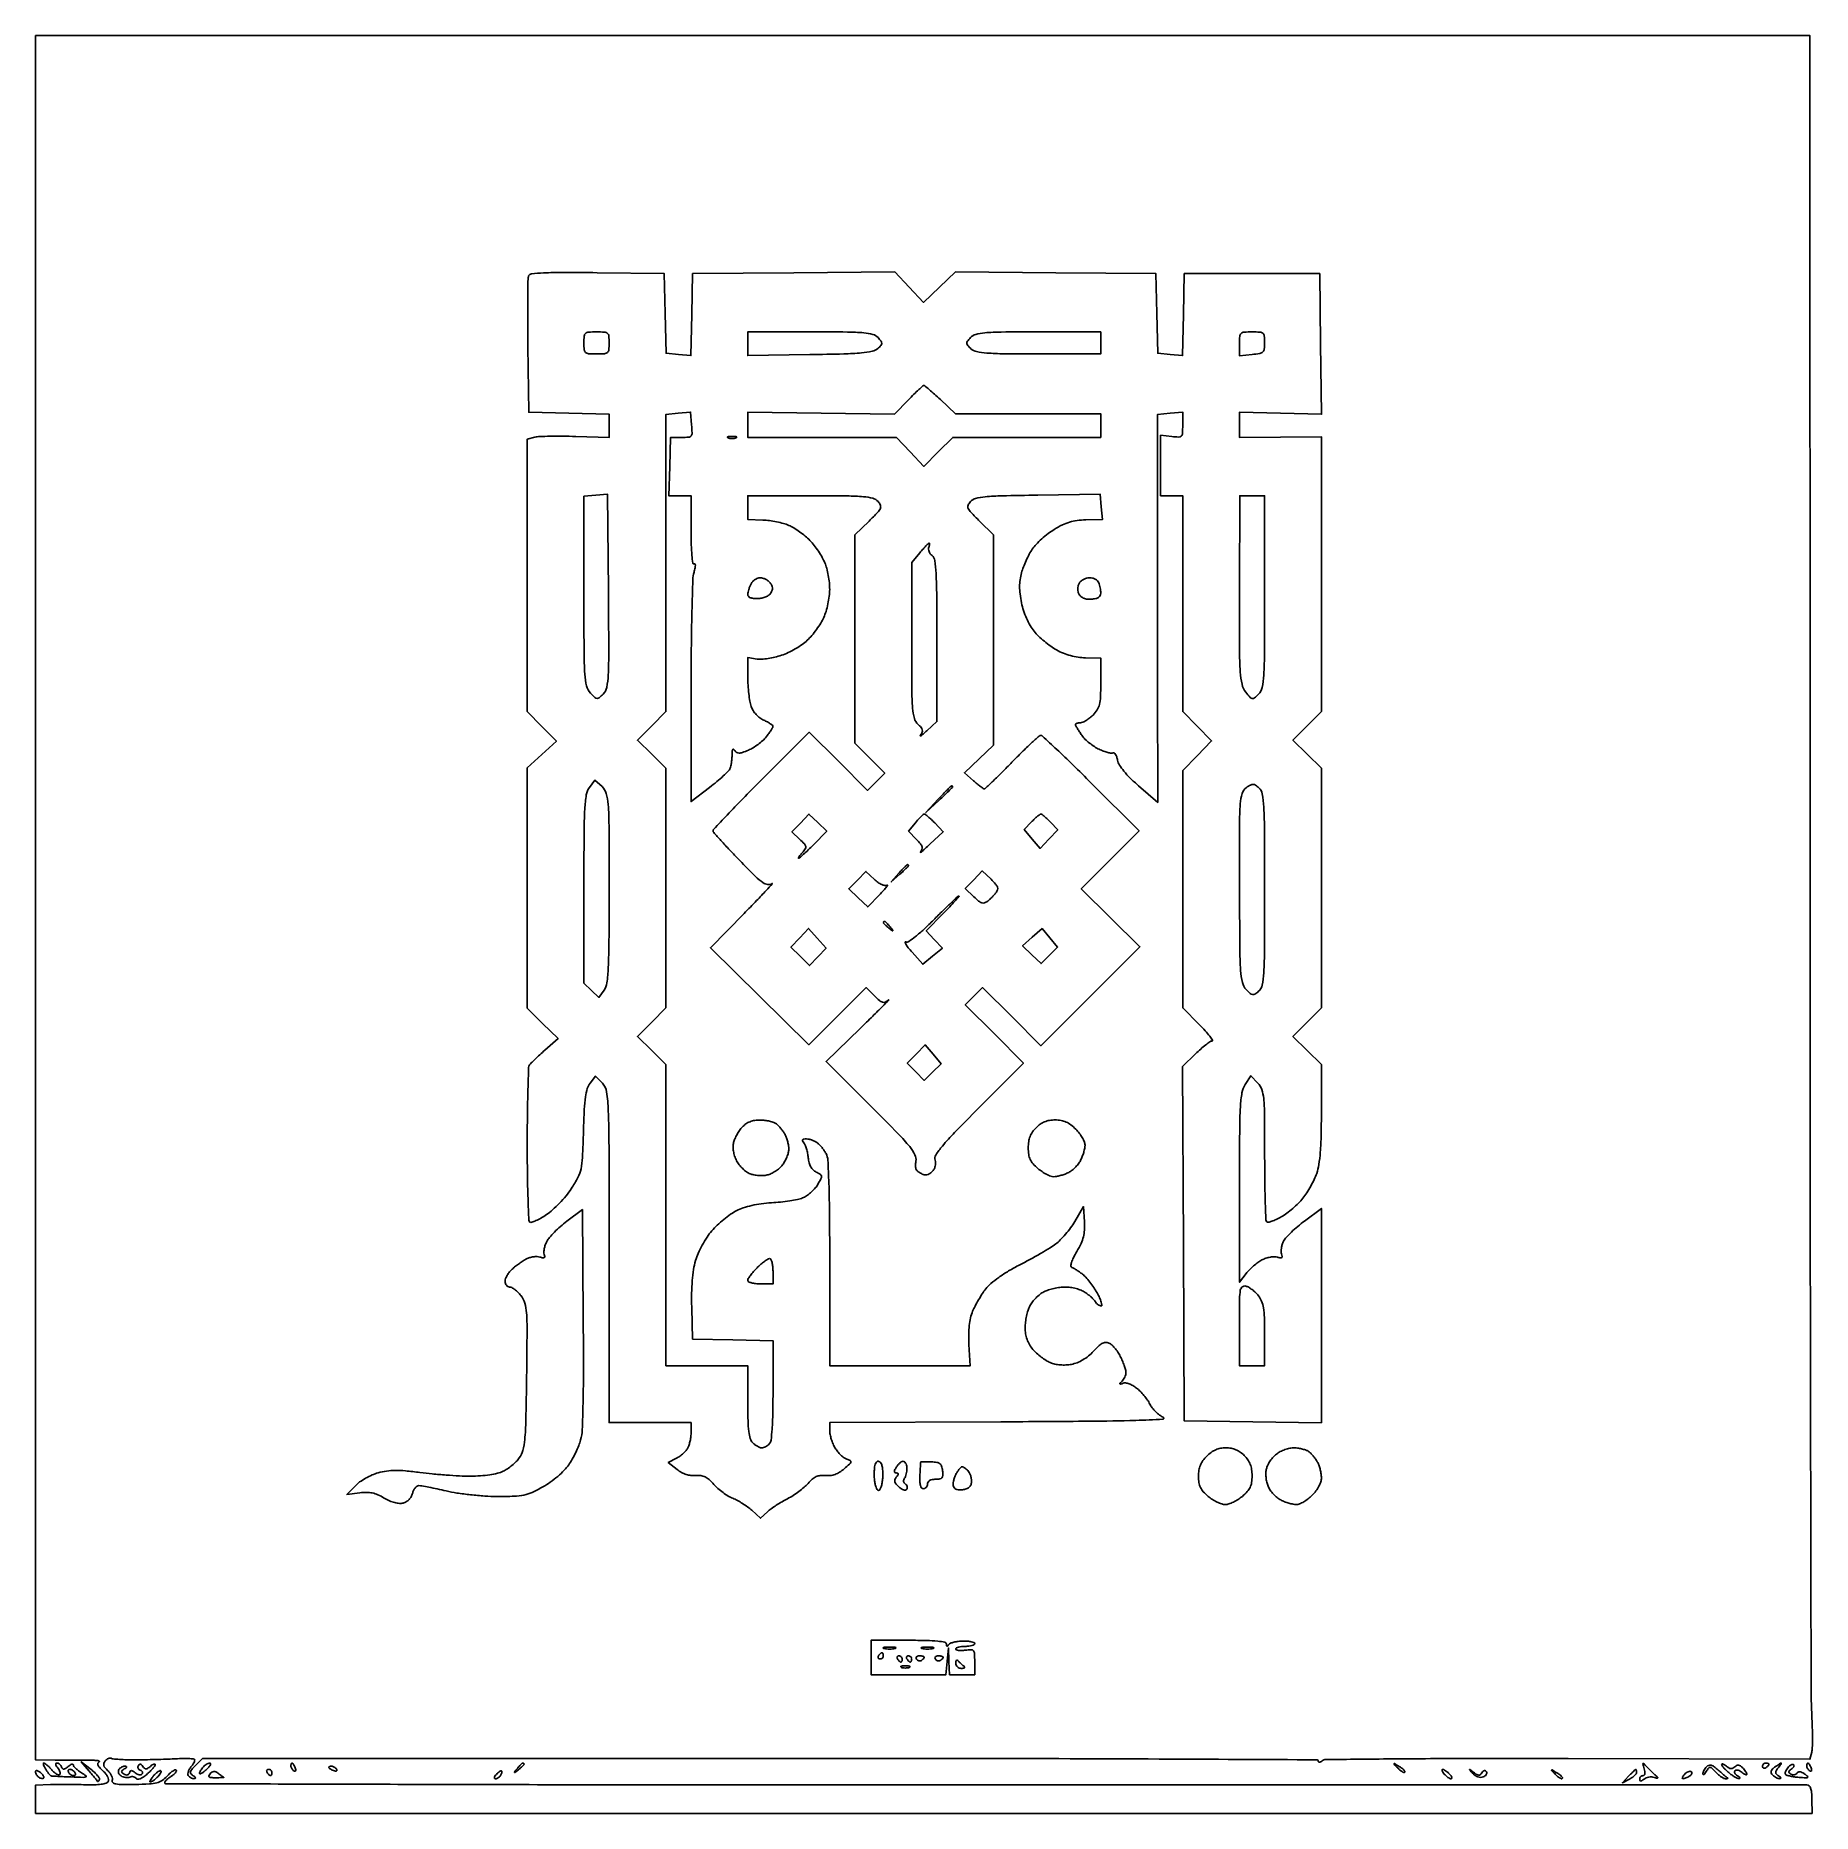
# Model space of a CAD drawing. Extents: x 0 to 47.7, y 0 to 47.7.
import ezdxf

# ---------------------------------------------------------------- set-up
doc = ezdxf.new("R2010")
doc.units = 0
doc.header["$MEASUREMENT"] = 0

msp = doc.modelspace()

# ---------------------------------------------------------------- linework, layer by layer
for points in [[(23.8149, 47.7144), (0, 47.7144), (0, 24.5763), (0, 1.4382), (0.52875, 1.430354, 0.001715), (0.759026, 1.427728, 0.001265), (1.01401, 1.426339, 0.001278), (1.255071, 1.426252, 0.002861), (1.4382, 1.427703, -0.01125), (1.577458, 1.426469, -0.031147), (1.67498, 1.417311, -0.117833), (1.711495, 1.402281, -0.580417), (1.709659, 1.385034, 0.182369), (1.674525, 1.350712, 0.208443), (1.673343, 1.304047, 0.08904), (1.714639, 1.23866, 0.020621), (1.806723, 1.145976, -0.035663), (1.884691, 1.062633, -0.055987), (1.93748, 0.980082, -0.072322), (1.960991, 0.907358, -0.182452), (1.950509, 0.853619, -0.187422), (1.893702, 0.810731, -0.034831), (1.763285, 0.783411, -0.028858), (1.581448, 0.768987, -0.013609), (1.345845, 0.770342, 0.004094), (1.108909, 0.776216, 0.002965), (0.844912, 0.779032, 0.002995), (0.594134, 0.778717, 0.00653), (0.40185, 0.774812), (0, 0.7614), (0, 0.3807), (0, 0), (23.84527, 0), (47.69054, 0), (47.684475, 0.3807, 0.017119), (47.675236, 0.564696, 0.064242), (47.650875, 0.677493, 0.123946), (47.609236, 0.739998, 0.18055), (47.548355, 0.764263, 0.005507), (47.44194, 0.765433, 0.000001), (41.001391, 0.765291, 0.00002), (33.878598, 0.764834, 0.000012), (25.44345, 0.763744, -0.000276), (17.017174, 0.767101, -0.000461), (9.923712, 0.780381, -0.000009), (3.495206, 0.79845, -0.413386), (3.4686, 0.825131, -0.166917), (3.479572, 0.857081, -0.032284), (3.520722, 0.903425, -0.031131), (3.578103, 0.953538, -0.024357), (3.646038, 1.000711, 0.03123), (3.710468, 1.046775, 0.05392), (3.756755, 1.093571, 0.078492), (3.779671, 1.134012, 0.294135), (3.773778, 1.161222, 0.307111), (3.742299, 1.167258, 0.043788), (3.681302, 1.13441, 0.037411), (3.60721, 1.077345, 0.023079), (3.528753, 1.000158, -0.056962), (3.395439, 0.885667, -0.085565), (3.256087, 0.822587, -0.0503), (3.054785, 0.791372, -0.008969), (2.673816, 0.777885, -0.006449), (2.330015, 0.77632, -0.040197), (2.154733, 0.791908, -0.121866), (2.074705, 0.826842, -0.332245), (2.058898, 0.882838, 0.136453), (2.064181, 0.93818, 0.06149), (2.042522, 1.008475, 0.054305), (1.999504, 1.081861, 0.04917), (1.940393, 1.146993, -0.033434), (1.865361, 1.224622, -0.110905), (1.832722, 1.287218, -0.15359), (1.835354, 1.345593, -0.085926), (1.871085, 1.40781, -0.050646), (1.911979, 1.448012, -0.064442), (1.957131, 1.475507, -0.078348), (1.999477, 1.486857, -0.166276), (2.032168, 1.479408, 0.117234), (2.08168, 1.46299, 0.006137), (2.249667, 1.450453, 0.00942), (2.451583, 1.441687, 0.006688), (2.678232, 1.439155, 0.003409), (2.933801, 1.441461, 0.002338), (3.223739, 1.447411, 0.002357), (3.502931, 1.455764, 0.004783), (3.7224, 1.465469, -0.007594), (3.905651, 1.47254, -0.010297), (4.071275, 1.473002, -0.007526), (4.208845, 1.468479, -0.104518), (4.256661, 1.455954, -0.283279), (4.272192, 1.430861, -0.091029), (4.264035, 1.385882, -0.059783), (4.233882, 1.328022, -0.033947), (4.184924, 1.265932, 0.045483), (4.135203, 1.199798, 0.055027), (4.101882, 1.129714, 0.064502), (4.088682, 1.066245, 0.158762), (4.099805, 1.020531, 0.071882), (4.128532, 0.986224, 0.053657), (4.168656, 0.957398, 0.054175), (4.213483, 0.938047, 0.078191), (4.256143, 0.931895, 0.101796), (4.286727, 0.938598, 0.382534), (4.2941, 0.955045, 0.147769), (4.276653, 0.980401, 0.027326), (4.23, 1.01371, -0.076359), (4.171711, 1.064611, -0.236714), (4.159866, 1.113936, -0.122927), (4.1918, 1.176211, -0.016452), (4.293248, 1.284813), (4.483396, 1.475396), (19.457798, 1.478719, -0.000435), (25.37225, 1.474886, -0.00081), (30.1654, 1.459844, -0.000028), (34.400365, 1.439452, -0.412787), (34.4322, 1.407462, 0.205725), (34.441369, 1.386119, 0.201765), (34.463264, 1.377852, 0.106292), (34.497348, 1.386517, 0.044504), (34.53795, 1.411392, -0.158361), (34.641109, 1.446095, -0.000311), (36.401908, 1.463307, -0.002007), (38.482411, 1.473999, -0.000979), (41.137081, 1.471791), (47.630462, 1.453681), (47.678032, 1.643214, 0.053588), (47.694308, 1.7597, 0.006954), (47.698796, 2.011125, 0.00804), (47.695162, 2.310561, 0.006638), (47.68192, 2.629524, -0.013109), (47.664084, 3.25405, -0.000062), (47.649831, 9.697062, -0.000291), (47.638789, 17.024471, -0.000184), (47.634019, 25.57035), (47.6298, 47.7144)], [(15.077943, 41.349938), (16.8777, 41.3271), (16.901313, 40.257101), (16.924926, 39.187102), (17.258541, 39.155287), (17.592155, 39.123472), (17.615628, 40.225286), (17.6391, 41.3271), (20.354793, 41.349405), (23.070485, 41.371711), (23.453036, 40.962733), (23.835587, 40.553755), (24.264357, 40.962773), (24.693126, 41.37179), (27.384213, 41.349445), (30.0753, 41.3271), (30.098913, 40.257101), (30.122526, 39.187102), (30.456141, 39.155287), (30.789755, 39.123472), (30.813228, 40.225286), (30.8367, 41.3271), (32.6556, 41.3271), (34.4745, 41.3271), (34.497281, 39.440025), (34.520062, 37.552949), (33.418483, 37.578825), (32.316904, 37.6047), (32.317181, 37.2663), (32.317458, 36.9279), (33.417129, 36.936506), (34.5168, 36.945113), (34.5168, 33.259312), (34.5168, 29.573512), (34.135785, 29.18668), (33.754769, 28.799848), (34.135785, 28.425909), (34.5168, 28.051971), (34.5168, 24.836542), (34.5168, 21.621112), (34.135785, 21.23428), (33.754769, 20.847448), (34.135785, 20.473509), (34.5168, 20.099571), (34.5168, 18.816522, -0.005513), (34.509997, 18.199486, -0.013637), (34.487696, 17.747716, -0.018195), (34.449621, 17.412154, -0.04749), (34.390957, 17.176795, -0.026775), (34.325084, 17.017774, -0.015487), (34.229984, 16.833863, -0.01545), (34.122843, 16.65476, -0.024969), (34.019681, 16.510234, -0.029679), (33.901397, 16.377845, -0.018274), (33.747841, 16.236016, -0.018304), (33.585146, 16.106439, -0.030993), (33.438917, 16.011883, -0.018178), (33.306455, 15.943647, -0.027311), (33.185993, 15.894873, -0.025798), (33.088201, 15.866909, -0.25863), (33.048792, 15.878208, -0.189685), (33.026559, 15.929295, -0.001245), (33.010095, 16.426825, -0.004695), (32.997953, 16.999512, -0.002953), (32.994, 17.668897, 0.001844), (32.989956, 18.765254, 0.021927), (32.968216, 19.189294, 0.061385), (32.915585, 19.427238, 0.103843), (32.809769, 19.6009), (32.625538, 19.797004), (32.471927, 19.564052, 0.104371), (32.384898, 19.342943, 0.0281), (32.342974, 18.96612, 0.01248), (32.323356, 18.304838, 0.001384), (32.320438, 16.7931), (32.32256, 14.2551), (32.497862, 14.490119, -0.033956), (32.583082, 14.589516, -0.021381), (32.694885, 14.693962, -0.021444), (32.814229, 14.787692, -0.036423), (32.92241, 14.854028, -0.038575), (33.029922, 14.8995, -0.03494), (33.146744, 14.929725, -0.036723), (33.255424, 14.941719, -0.086169), (33.336096, 14.930727, 0.02754), (33.417833, 14.909659, 0.216858), (33.455032, 14.918365, 0.284173), (33.466806, 14.949642, 0.043203), (33.447526, 15.016675, -0.091016), (33.434911, 15.084132, -0.041356), (33.442051, 15.173959, -0.039139), (33.465608, 15.270126, -0.04326), (33.503326, 15.358125, -0.062178), (33.574147, 15.458257, -0.015836), (33.713045, 15.601082, -0.015894), (33.883323, 15.75528, -0.015495), (34.064467, 15.899711), (34.5168, 16.237986), (34.5168, 13.362543), (34.5168, 10.4871), (32.67675, 10.5099), (30.8367, 10.5327), (30.814847, 15.287485), (30.792995, 20.04227), (31.138798, 20.384635, -0.012893), (31.278259, 20.515764, -0.017437), (31.411269, 20.62643, -0.014502), (31.525834, 20.709976, -0.151412), (31.580761, 20.727, 0.592272), (31.594159, 20.751445, 0.022401), (31.519053, 20.858251, 0.020128), (31.398247, 21.002287, 0.010247), (31.23566, 21.17381), (30.7944, 21.620621), (30.7944, 24.803846), (30.7944, 27.987071), (31.182436, 28.386331), (31.570473, 28.785592), (31.182436, 29.179552), (30.7944, 29.573512), (30.7944, 32.468156), (30.7944, 35.3628), (30.4983, 35.3628), (30.2022, 35.3628), (30.2022, 36.175756), (30.2022, 36.988711), (30.4983, 36.954143, 0.019319), (30.688421, 36.939363, 0.215143), (30.757208, 36.967227, 0.179562), (30.788634, 37.040178, 0.012857), (30.7944, 37.264373), (30.7944, 37.609171), (30.456, 37.5769), (30.1176, 37.544628), (30.114709, 35.501964, 0.000349), (30.113989, 34.499017, 0.000141), (30.114348, 33.130444, 0.000139), (30.11556, 31.657389, 0.000177), (30.11754, 30.297127), (30.123262, 27.134954), (29.608248, 27.581118, -0.015581), (29.384699, 27.787318, -0.026882), (29.21394, 27.974016, -0.032298), (29.096896, 28.137097, -0.090381), (29.045216, 28.267368, 0.031579), (29.021538, 28.356186, 0.058488), (28.989754, 28.42361, 0.093867), (28.955524, 28.460758, 0.307322), (28.923837, 28.462113, -0.177103), (28.877998, 28.452678, -0.026496), (28.78428, 28.471728, -0.027046), (28.671521, 28.507551, -0.020348), (28.551771, 28.558516, -0.035277), (28.425151, 28.629941, -0.023974), (28.291599, 28.727736, -0.024215), (28.171194, 28.835145, -0.043824), (28.085534, 28.93554, -0.009377), (28.021364, 29.029332, -0.012717), (27.967213, 29.116508, -0.00968), (27.925691, 29.190558, -0.123545), (27.918, 29.22121, -0.232367), (27.927485, 29.240518, -0.072545), (27.956406, 29.256798, -0.055338), (27.998673, 29.26792, -0.036701), (28.048745, 29.2716, 0.106302), (28.112974, 29.285411, 0.031702), (28.202083, 29.332599, 0.030224), (28.29804, 29.399781, 0.028546), (28.387145, 29.479255, 0.05416), (28.499745, 29.619301, 0.08382), (28.560289, 29.761815, 0.04992), (28.587753, 29.964448, 0.008937), (28.594279, 30.346405), (28.593757, 31.0059), (28.183657, 31.013883, -0.032051), (27.985203, 31.030501, -0.029751), (27.785396, 31.072485, -0.029625), (27.591122, 31.138123, -0.031092), (27.409191, 31.225383, -0.028109), (27.252102, 31.325097, -0.017999), (27.081044, 31.45725, -0.018086), (26.922328, 31.599272, -0.031966), (26.803759, 31.728926, -0.040502), (26.700739, 31.880842, -0.02489), (26.603701, 32.074179, -0.024218), (26.522691, 32.284928, -0.029001), (26.467927, 32.490326, -0.018415), (26.4282, 32.727796, -0.032452), (26.415475, 32.926205, -0.03612), (26.428863, 33.109172, -0.03084), (26.468601, 33.298472, -0.024485), (26.519049, 33.451972, -0.01515), (26.592442, 33.627127, -0.015187), (26.675639, 33.796126, -0.026296), (26.756166, 33.93034, -0.041813), (26.858035, 34.057199, -0.019547), (27.009198, 34.204236, -0.01921), (27.180739, 34.346989, -0.025483), (27.347759, 34.462407, -0.024656), (27.563603, 34.581567, -0.040936), (27.757061, 34.657338, -0.041917), (27.956978, 34.699466, -0.027406), (28.192163, 34.715745), (28.6371, 34.722111), (28.609202, 35.063605), (28.581303, 35.4051), (26.906147, 35.380616, 0.002355), (25.943956, 35.36202, 0.017972), (25.492149, 35.334889, 0.03848), (25.233802, 35.289787, 0.147422), (25.095493, 35.20641, 0.091071), (25.034977, 35.108569, 0.205096), (25.037739, 35.02309, 0.081879), (25.11212, 34.914432, 0.007776), (25.339198, 34.68453), (25.7184, 34.312371), (25.7184, 31.49184), (25.7184, 28.671309), (25.326014, 28.300649), (24.933627, 27.929989), (25.177964, 27.715168, 0.007724), (25.274768, 27.632674, 0.011001), (25.363442, 27.562665, 0.007207), (25.439168, 27.507233, 0.140093), (25.466269, 27.497673, 0.208283), (25.495614, 27.508384, 0.001299), (25.703247, 27.707021, 0.004961), (25.939354, 27.938629, 0.003107), (26.211258, 28.2141, -0.004768), (26.485115, 28.489712, -0.007376), (26.727378, 28.721964, -0.002978), (26.937631, 28.915335, -0.18653), (26.983852, 28.9332, -0.190583), (27.03205, 28.914136, -0.000985), (27.411654, 28.556745, -0.004168), (27.842209, 28.142931, -0.002607), (28.339693, 27.65165), (29.623962, 26.370099), (28.847232, 25.590126), (28.070502, 24.810153), (28.858396, 24.034907), (29.646289, 23.259661), (28.317514, 21.930885), (26.988738, 20.602109), (26.203762, 21.383821), (25.418787, 22.165532), (25.187727, 21.934473), (24.956668, 21.703413), (25.738001, 20.918817), (26.519334, 20.134222), (25.306003, 18.918722, 0.003453), (24.671203, 18.273943, 0.018628), (24.341986, 17.908607, 0.030445), (24.16543, 17.669142, 0.224086), (24.147008, 17.532026, -0.072187), (24.160196, 17.451938, -0.069643), (24.150362, 17.370369, -0.068032), (24.11811, 17.292985, -0.063749), (24.065697, 17.225182, -0.047745), (23.990016, 17.162723, -0.114123), (23.922451, 17.136727, -0.112597), (23.849746, 17.142864, -0.045765), (23.75771, 17.181769, -0.062037), (23.677769, 17.238276, -0.114154), (23.632737, 17.303502, -0.101627), (23.617975, 17.387308, -0.042325), (23.630962, 17.501961, 0.167317), (23.607564, 17.67531, 0.054514), (23.465218, 17.895132, 0.023084), (23.158342, 18.238229, 0.002827), (22.448556, 18.95351), (21.220558, 20.1771), (22.133552, 21.0654, 0.001331), (22.473861, 21.398272, 0.002846), (22.734462, 21.657473, 0.00365), (22.901874, 21.82837, 0.938983), (22.897127, 21.833569, -0.060075), (22.806488, 21.777101, -0.179931), (22.734903, 21.771283, -0.111409), (22.655357, 21.814414, -0.016662), (22.52166, 21.939485), (22.295613, 22.165532), (21.525089, 21.398213), (20.754566, 20.630893), (19.435257, 21.933063), (18.115949, 23.235232), (19.019624, 24.153775, 0.002098), (19.356057, 24.498625, 0.004462), (19.612825, 24.768819, 0.005592), (19.77764, 24.949389, 0.904716), (19.77004, 24.957676, -0.197166), (19.656425, 24.928315, -0.121107), (19.526057, 24.980005, -0.040495), (19.327409, 25.147145, -0.004339), (18.90289, 25.574814, -0.004115), (18.629263, 25.859955, -0.006411), (18.398705, 26.110568, -0.002322), (18.205003, 26.328644, -0.182391), (18.189, 26.371054, -0.191559), (18.206345, 26.414666, -0.000799), (18.567598, 26.79577, -0.003752), (18.983753, 27.226865, -0.002336), (19.477844, 27.726375), (20.766688, 29.017235), (21.550418, 28.236764), (22.334148, 27.456293), (22.564368, 27.686513), (22.794587, 27.916733), (22.395294, 28.322122), (21.996, 28.727512), (21.996, 31.519942), (21.996, 34.312371), (22.375202, 34.68453, 0.007572), (22.60475, 34.916743, 0.08389), (22.677877, 35.024301, 0.20911), (22.679365, 35.109662, 0.085385), (22.61589, 35.209744, 0.145148), (22.475861, 35.29501, 0.04369), (22.227553, 35.337977, 0.018813), (21.786243, 35.358467, 0.002193), (20.798488, 35.3628), (19.1196, 35.3628), (19.119631, 35.04555), (19.119662, 34.7283), (19.522233, 34.711356, -0.023122), (19.69795, 34.6958, -0.016354), (19.893307, 34.66282, -0.016552), (20.078291, 34.618911, -0.033203), (20.220152, 34.569919, -0.036865), (20.352729, 34.502138, -0.019003), (20.508248, 34.399286, -0.018783), (20.660978, 34.280784, -0.026933), (20.786162, 34.163863, -0.025907), (20.89939, 34.033154, -0.017227), (21.015854, 33.872615, -0.017361), (21.118372, 33.708528, -0.032154), (21.188012, 33.567767, -0.035584), (21.23822, 33.418273, -0.018734), (21.280118, 33.226787, -0.018545), (21.308514, 33.02653, -0.027099), (21.317342, 32.848667, -0.031186), (21.30527, 32.66861, -0.019831), (21.269932, 32.461442, -0.019912), (21.218865, 32.260128, -0.034531), (21.158555, 32.09857, -0.031254), (21.077858, 31.946841, -0.018422), (20.963899, 31.775949, -0.018388), (20.836977, 31.612997, -0.029786), (20.716263, 31.485497, -0.036141), (20.577591, 31.373145, -0.020376), (20.394963, 31.256618, -0.020253), (20.200116, 31.153517, -0.031109), (20.023197, 31.082034, -0.02291), (19.848914, 31.032675, -0.019882), (19.662423, 30.99673, -0.020353), (19.490838, 30.977788, -0.053796), (19.367547, 30.982505), (19.1196, 31.018896), (19.1196, 30.496272, 0.015305), (19.126316, 30.276938, 0.013694), (19.146467, 30.050098, 0.013876), (19.175809, 29.847379, 0.041007), (19.211063, 29.711277, 0.053991), (19.265355, 29.596938, 0.04688), (19.345141, 29.490861, 0.047199), (19.442636, 29.402214, 0.056774), (19.549463, 29.339601, -0.016626), (19.644068, 29.293906, -0.024242), (19.723862, 29.246971, -0.021603), (19.783669, 29.20397, -0.229989), (19.7964, 29.177757, -0.132786), (19.78788, 29.14624, -0.01066), (19.742525, 29.07216, -0.013806), (19.683245, 28.985195, -0.010151), (19.612996, 28.892057, -0.041689), (19.521502, 28.793815, -0.024243), (19.397051, 28.691281, -0.024112), (19.261441, 28.6, -0.037131), (19.135412, 28.53598, -0.014906), (18.976347, 28.475021, -0.076731), (18.883819, 28.457898, -0.147352), (18.820985, 28.474799, -0.113072), (18.770212, 28.525082, 0.089561), (18.73896, 28.559055, 0.438443), (18.71615, 28.554952, 0.124715), (18.701679, 28.511033, 0.016102), (18.697895, 28.411369, -0.019393), (18.693605, 28.315051, -0.015713), (18.681764, 28.212292, -0.015997), (18.664811, 28.118136, -0.039089), (18.644798, 28.050644, -0.101352), (18.598339, 27.97791, -0.012222), (18.461896, 27.84403, -0.014129), (18.289423, 27.691774, -0.011193), (18.094898, 27.536844), (17.5968, 27.158037), (17.5968, 30.097727, -0.002506), (17.602546, 31.244125, -0.003647), (17.620054, 32.254965, -0.001842), (17.644303, 33.11167, -0.061908), (17.675963, 33.313441, 0.015911), (17.704623, 33.426873, 0.053968), (17.712825, 33.502648, 0.171966), (17.700894, 33.536311, 0.377308), (17.675963, 33.540539, -0.541328), (17.642399, 33.556289, -0.012671), (17.618634, 33.763151, -0.015424), (17.601971, 34.049135, -0.006838), (17.5968, 34.427207), (17.5968, 35.3628), (17.297525, 35.3628), (16.998251, 35.3628), (17.022575, 36.14535), (17.0469, 36.9279), (17.343, 36.9279, 0.020224), (17.530857, 36.935502, 0.208538), (17.597687, 36.971326, 0.17564), (17.623132, 37.048155, 0.013645), (17.610988, 37.267872), (17.582877, 37.607843), (17.251438, 37.576236), (16.92, 37.544628), (16.92, 33.55907), (16.92, 29.573512), (16.538985, 29.18668), (16.157969, 28.799848), (16.538985, 28.425909), (16.92, 28.051971), (16.92, 24.836542), (16.92, 21.621112), (16.538985, 21.23428), (16.157969, 20.847448), (16.538985, 20.473509), (16.92, 20.099571), (16.92, 16.056386), (16.92, 12.0132), (18.0198, 12.0132), (19.1196, 12.0132), (19.1196, 11.046343, 0.005676), (19.125283, 10.545802, 0.024402), (19.146566, 10.248638, 0.041603), (19.185663, 10.059133, 0.125347), (19.252543, 9.946543, 0.034996), (19.311085, 9.895669, 0.033525), (19.376965, 9.852652, 0.03537), (19.440256, 9.822801, 0.092765), (19.489423, 9.8136, 0.076595), (19.536554, 9.820863, 0.038306), (19.59265, 9.843422, 0.036887), (19.648368, 9.876268, 0.044777), (19.69488, 9.91512, 0.167317), (19.743164, 10.014105, 0.012921), (19.772031, 10.31252, 0.01313), (19.790848, 10.736654, 0.00452), (19.7964, 11.350792), (19.7964, 12.684945), (18.71775, 12.708622), (17.6391, 12.7323), (17.614769, 13.566859, -0.010909), (17.611886, 13.960308, -0.016517), (17.628148, 14.302251, -0.019082), (17.663077, 14.595103, -0.031521), (17.717395, 14.83813, -0.034087), (17.788322, 15.031802, -0.020182), (17.897505, 15.252417, -0.020125), (18.025083, 15.465168, -0.031895), (18.152665, 15.635039, -0.026178), (18.296273, 15.786046, -0.018075), (18.47336, 15.941997, -0.01827), (18.655031, 16.079914, -0.035184), (18.81144, 16.174194, -0.037993), (18.998007, 16.252233, -0.024045), (19.225254, 16.31565, -0.022109), (19.480986, 16.362146, -0.018791), (19.7541, 16.389015, 0.011669), (19.998622, 16.409559, 0.01143), (20.243621, 16.441594, 0.011383), (20.457129, 16.479485, 0.041714), (20.588956, 16.517647, 0.056312), (20.693152, 16.571585, 0.032061), (20.805856, 16.658025, 0.031626), (20.9095, 16.760886, 0.044925), (20.98659, 16.865259, 0.010589), (21.083301, 17.032148, 0.149487), (21.097363, 17.099027, 0.230484), (21.067532, 17.148504, 0.028788), (20.955434, 17.21233, -0.076256), (20.871065, 17.27158, -0.075087), (20.807815, 17.35368, -0.064577), (20.764965, 17.461725, -0.038363), (20.741238, 17.59839, 0.023505), (20.724017, 17.718661, 0.02334), (20.695555, 17.837072, 0.023961), (20.66095, 17.937945, 0.078746), (20.625129, 17.99831, -0.047329), (20.590298, 18.049427, -0.282435), (20.591748, 18.080272, -0.219617), (20.621819, 18.098334, -0.031392), (20.695491, 18.101709, -0.051539), (20.765915, 18.09322, -0.030962), (20.846798, 18.069536, -0.030766), (20.925173, 18.035632, -0.046281), (20.988131, 17.995959, -0.039123), (21.046636, 17.943287, -0.019967), (21.111843, 17.868892, -0.019711), (21.173301, 17.786403, -0.027888), (21.220781, 17.708112, -0.109472), (21.268948, 17.534958, -0.004943), (21.295876, 16.914198, -0.00631), (21.313939, 16.04775, -0.002056), (21.3192, 14.768262), (21.3192, 12.0132), (23.204315, 12.0132), (25.089431, 12.0132), (25.056971, 12.587667, -0.01624), (25.050378, 12.862665, -0.025531), (25.064441, 13.098501, -0.029629), (25.099229, 13.301343, -0.041696), (25.155624, 13.475933, -0.021143), (25.221696, 13.616988, -0.011916), (25.313012, 13.782497, -0.011878), (25.413288, 13.945408, -0.019026), (25.507295, 14.078898, -0.054307), (25.642759, 14.221393, -0.021754), (25.855835, 14.386311, -0.019681), (26.120788, 14.55832, -0.015351), (26.421076, 14.724621, 0.00634), (26.706504, 14.876038, 0.006153), (26.990878, 15.036124, 0.00609), (27.237467, 15.183004, 0.022579), (27.387364, 15.284357, 0.03931), (27.508725, 15.390428, 0.01839), (27.64911, 15.545052, 0.018091), (27.785195, 15.718876, 0.024158), (27.894964, 15.886517), (28.1295, 16.2855), (28.155507, 15.878221, -0.028791), (28.156883, 15.656465, -0.049588), (28.129231, 15.474072, -0.047014), (28.064892, 15.294201, -0.023158), (27.951805, 15.078972, 0.016376), (27.862223, 14.913953, 0.038432), (27.809217, 14.784176, 0.057094), (27.79108, 14.693245, 0.345841), (27.815802, 14.655766, -0.049699), (27.864307, 14.634043, -0.012205), (27.939145, 14.588694, -0.012377), (28.022729, 14.53225, -0.012082), (28.104104, 14.471298, -0.043451), (28.192424, 14.388378, -0.017276), (28.299043, 14.260638, -0.016944), (28.405245, 14.114084, -0.020423), (28.494463, 13.969333, -0.017671), (28.563487, 13.835504, -0.033866), (28.607514, 13.72304, -0.046398), (28.624698, 13.643473, -0.449805), (28.604417, 13.6206, -0.104898), (28.566637, 13.628614, -0.051925), (28.523941, 13.653164, -0.048291), (28.483196, 13.689051, -0.051109), (28.450954, 13.731456, 0.052874), (28.410917, 13.78373, 0.017382), (28.341728, 13.851738, 0.017096), (28.259168, 13.922392, 0.018545), (28.174126, 13.985256, 0.055828), (28.070789, 14.040101, 0.028596), (27.931287, 14.08621, 0.028013), (27.780466, 14.117732, 0.037524), (27.641175, 14.1282, 0.032825), (27.499083, 14.118862, 0.022371), (27.339608, 14.090502, 0.0226), (27.187579, 14.049095, 0.041559), (27.069231, 13.999868, 0.047307), (26.964829, 13.932685, 0.029774), (26.856265, 13.836335, 0.029774), (26.759915, 13.727771, 0.047307), (26.692732, 13.623369, 0.042757), (26.643494, 13.50419, 0.022533), (26.602098, 13.349369, 0.022252), (26.573752, 13.185921, 0.031815), (26.5644, 13.039092, 0.037538), (26.576934, 12.872373, 0.048541), (26.61444, 12.723684, 0.04911), (26.67946, 12.586369, 0.039804), (26.774187, 12.453664, 0.032315), (26.873055, 12.350495, 0.022369), (26.996992, 12.246665, 0.022631), (27.125616, 12.157271, 0.042378), (27.238077, 12.099094, 0.044812), (27.364198, 12.059646, 0.033227), (27.508742, 12.038223, 0.032197), (27.660323, 12.035745, 0.034367), (27.807643, 12.053022, 0.04957), (27.958869, 12.097246, 0.038317), (28.11281, 12.173546, 0.036238), (28.262069, 12.277689, 0.033266), (28.399343, 12.4051, -0.016516), (28.551141, 12.555759, -0.07645), (28.653172, 12.624965, -0.134225), (28.741057, 12.640644, -0.100608), (28.835663, 12.612324, -0.074487), (28.906723, 12.559405, -0.028065), (28.989237, 12.466435, -0.027052), (29.069097, 12.353544, -0.029639), (29.133672, 12.23599, -0.014224), (29.186471, 12.11603, -0.015232), (29.231084, 11.995947, -0.014933), (29.263077, 11.890807, -0.066478), (29.2716, 11.826984, -0.071449), (29.263981, 11.773939, -0.038585), (29.240536, 11.71211, -0.037488), (29.206326, 11.651593, -0.048102), (29.16585, 11.602108, 0.008446), (29.110288, 11.544211, 0.308011), (29.107666, 11.526898, 0.37832), (29.12212, 11.520783, 0.010078), (29.192748, 11.546029, -0.130863), (29.259701, 11.552964, -0.046741), (29.35353, 11.52896, -0.042384), (29.456593, 11.481869, -0.038323), (29.553988, 11.416671, -0.032369), (29.650946, 11.329686, -0.020131), (29.753402, 11.216253, -0.020174), (29.845827, 11.095676, -0.034114), (29.911842, 10.986896, 0.046651), (29.978053, 10.883707, 0.032467), (30.070284, 10.780362, 0.032857), (30.172743, 10.692016, 0.056502), (30.269702, 10.634816, -0.786948), (30.259368, 10.578907, -0.006533), (29.533414, 10.548768, -0.00508), (28.297793, 10.526197, -0.000834), (25.90875, 10.510821), (21.3192, 10.488943), (21.3192, 10.270074, 0.050635), (21.3295, 10.168632, 0.025131), (21.361854, 10.043292, 0.024651), (21.408802, 9.915534, 0.03304), (21.464405, 9.805394, 0.03631), (21.532337, 9.707398, 0.032346), (21.616224, 9.616153, 0.033801), (21.70273, 9.544006, 0.080229), (21.777333, 9.506349, -0.042414), (21.86836, 9.468707, -0.35402), (21.885043, 9.430679, -0.141405), (21.852738, 9.377757, -0.00786), (21.706653, 9.248049, -0.037313), (21.583194, 9.156937, -0.054786), (21.461928, 9.098101, -0.058546), (21.337152, 9.069504, -0.051367), (21.203374, 9.068741, 0.047941), (21.063898, 9.0689, 0.082661), (20.951984, 9.039173, 0.075804), (20.849363, 8.972541, 0.034735), (20.737508, 8.85814, -0.037282), (20.635644, 8.755013, -0.018684), (20.493066, 8.639794, -0.01844), (20.335901, 8.531015, -0.025898), (20.187608, 8.446743, 0.015425), (20.040036, 8.366921, 0.012126), (19.885109, 8.271736, 0.012306), (19.745319, 8.176143, 0.029341), (19.64778, 8.096771), (19.456861, 7.921836), (19.22478, 8.135126, 0.027305), (19.115924, 8.22472, 0.017215), (18.979993, 8.317639, 0.017278), (18.839601, 8.400017, 0.030174), (18.717361, 8.456933, -0.042181), (18.595153, 8.517441, -0.022435), (18.454676, 8.611277, -0.022171), (18.318785, 8.720743, -0.031963), (18.209761, 8.829975, 0.028419), (18.082053, 8.959751, 0.070827), (17.972082, 9.034212, 0.084127), (17.857797, 9.067808, 0.053944), (17.719195, 9.069231, -0.053768), (17.592937, 9.070484, -0.04951), (17.466144, 9.098344, -0.047227), (17.341865, 9.152302, -0.040652), (17.223096, 9.231012), (16.985302, 9.41806), (17.204324, 9.532818, 0.03574), (17.294538, 9.588635, 0.027566), (17.384484, 9.661467, 0.028235), (17.46125, 9.739287, 0.057747), (17.510073, 9.809626, 0.049463), (17.543386, 9.890084, 0.022689), (17.571324, 10.000262, 0.022209), (17.590448, 10.119862, 0.028544), (17.5968, 10.231038), (17.5968, 10.4904), (16.497, 10.4904), (15.3972, 10.4904), (15.3972, 14.947597, 0.000532), (15.394057, 17.899355, 0.009184), (15.374279, 18.864141, 0.025993), (15.328771, 19.363724, 0.154045), (15.216395, 19.597253), (15.03559, 19.789711), (14.886986, 19.600792, 0.093373), (14.810025, 19.453076, 0.038939), (14.761621, 19.232758, 0.022527), (14.729802, 18.89299, 0.005102), (14.707714, 18.313986, -0.004277), (14.681694, 17.601066, -0.040728), (14.643272, 17.298829, -0.069589), (14.560576, 17.070021, -0.024111), (14.381473, 16.767109, -0.026843), (14.241251, 16.577141, -0.018578), (14.063757, 16.377481, -0.018784), (13.878318, 16.197886, -0.036156), (13.714947, 16.071213, -0.0164), (13.56751, 15.979911, -0.023868), (13.43146, 15.910126, -0.021112), (13.318487, 15.864478, -0.227654), (13.270797, 15.869547, -0.249327), (13.241094, 15.920414, -0.00137), (13.219482, 16.502673, -0.005399), (13.203674, 17.173499, -0.003349), (13.198895, 17.961343, -0.002836), (13.203881, 18.751909, -0.004446), (13.218068, 19.431575, -0.001329), (13.237152, 20.01998, -0.150764), (13.262345, 20.0925, -0.039394), (13.304593, 20.141416, -0.004516), (13.409099, 20.242882, -0.005427), (13.536023, 20.361303, -0.004398), (13.674651, 20.485638), (14.024802, 20.794176), (13.611201, 21.201558), (13.1976, 21.608939), (13.1976, 24.835059), (13.1976, 28.061178), (13.590343, 28.418606), (13.983087, 28.776034), (13.590343, 29.174773), (13.1976, 29.573512), (13.1976, 33.227944), (13.1976, 36.882376), (13.403551, 36.934067, -0.050421), (13.531018, 36.952699, -0.006257), (13.811572, 36.961646, -0.00733), (14.146015, 36.963219, -0.006008), (14.503351, 36.955367), (15.3972, 36.924977), (15.3972, 37.241161), (15.3972, 37.557345), (14.31855, 37.581022), (13.2399, 37.6047), (13.216976, 39.379114, -0.002287), (13.211235, 40.067083, -0.003483), (13.213143, 40.664496, -0.001289), (13.219685, 41.1781, -0.087999), (13.236119, 41.263152, -0.282729), (13.311663, 41.320977, -0.013789), (13.639817, 41.345523, -0.012441), (14.157142, 41.357012, -0.002503)], [(15.0588, 39.762, 0.01583), (14.845521, 39.755246, 0.165362), (14.765721, 39.722344, 0.192545), (14.728787, 39.649908, 0.022778), (14.7204, 39.4659, 0.022778), (14.728787, 39.281892, 0.192545), (14.765721, 39.209456, 0.165362), (14.845521, 39.176554, 0.01583), (15.0588, 39.1698, 0.01583), (15.272079, 39.176554, 0.165362), (15.351879, 39.209456, 0.192545), (15.388813, 39.281892, 0.022778), (15.3972, 39.4659, 0.022778), (15.388813, 39.649908, 0.192545), (15.351879, 39.722344, 0.165362), (15.272079, 39.755246, 0.01583)], [(20.798488, 39.762), (19.1196, 39.762), (19.11951, 39.44475), (19.119419, 39.1275), (20.787661, 39.152237, 0.002697), (21.696112, 39.170609, 0.015766), (22.173235, 39.197903, 0.028118), (22.460731, 39.239854, 0.134413), (22.607337, 39.314018, 0.02515), (22.693116, 39.399876, 0.176285), (22.715018, 39.453823, 0.171265), (22.697456, 39.51009, 0.023448), (22.618073, 39.606532, 0.142966), (22.4768, 39.693385, 0.045527), (22.231206, 39.737119, 0.01915), (21.793066, 39.757701, 0.002161)], [(26.915912, 39.762, 0.002161), (25.921334, 39.757701, 0.01915), (25.483194, 39.737119, 0.045527), (25.2376, 39.693385, 0.142966), (25.096327, 39.606532, 0.0242), (25.017138, 39.51003, 0.173816), (24.99992, 39.453283, 0.173904), (25.022678, 39.398536, 0.02423), (25.111027, 39.310432, 0.132315), (25.260292, 39.234147, 0.033069), (25.533698, 39.194712, 0.016775), (25.997479, 39.174484, 0.00251), (26.930611, 39.1698), (28.5948, 39.1698), (28.5948, 39.4659), (28.5948, 39.762)], [(32.6556, 39.762, 0.016022), (32.439328, 39.755068, 0.174895), (32.360752, 39.720882, 0.186906), (32.324818, 39.645455, 0.018764), (32.3172, 39.442514), (32.3172, 39.123029), (32.6556, 39.1553, 0.017917), (32.861943, 39.182468, 0.148558), (32.945554, 39.22407, 0.177378), (32.984302, 39.301684, 0.02799), (32.994, 39.474786, 0.024636), (32.985281, 39.65164, 0.194527), (32.947931, 39.722899, 0.161544), (32.867595, 39.755307, 0.015781)], [(23.844891, 38.3238, 0.186279), (23.820864, 38.314527, 0.002797), (23.70813, 38.211122, 0.00713), (23.578336, 38.087235, 0.004599), (23.431368, 37.940214), (23.054907, 37.556629), (21.087184, 37.580664), (19.119462, 37.6047), (19.119522, 37.2663), (19.119582, 36.9279), (21.113313, 36.9279), (23.107045, 36.9279), (23.474781, 36.538745), (23.842516, 36.14959), (24.231679, 36.538745), (24.620842, 36.9279), (26.607825, 36.9279), (28.594807, 36.9279), (28.594804, 37.24515), (28.5948, 37.5624), (26.645376, 37.5624), (24.695951, 37.5624), (24.288952, 37.9431, 0.004245), (24.130279, 38.089014, 0.00658), (23.990622, 38.211969, 0.002493), (23.869358, 38.314886, 0.176487)], [(18.6966, 36.956842, 0.017491), (18.621184, 36.954203, 0.078554), (18.578292, 36.944307, 0.447206), (18.573136, 36.930015, 0.174857), (18.59085, 36.914171, 0.057986), (18.639073, 36.900945, 0.037979), (18.6966, 36.896569, 0.037979), (18.754127, 36.900945, 0.057986), (18.80235, 36.914171, 0.174857), (18.820064, 36.930015, 0.447206), (18.814908, 36.944307, 0.078554), (18.772016, 36.954203, 0.017491)], [(15.377254, 32.804854), (15.3549, 35.4051), (15.03765, 35.378843), (14.7204, 35.352586), (14.7204, 32.803996, 0.001112), (14.724026, 31.174026, 0.015017), (14.744579, 30.578204, 0.043377), (14.793144, 30.259488, 0.129791), (14.897204, 30.067206, 0.015), (15.013712, 29.950415, 0.172162), (15.072188, 29.924607, 0.196933), (15.129919, 29.94337, 0.02057), (15.236807, 30.041807, 0.148884), (15.331683, 30.219765, 0.03587), (15.372977, 30.555181, 0.013716), (15.387552, 31.179112, 0.001131)], [(32.660259, 35.3628), (32.326518, 35.3628), (32.319718, 32.838932, 0.001173), (32.319159, 31.238975, 0.014776), (32.3382, 30.63555, 0.041245), (32.385875, 30.305687, 0.110582), (32.487695, 30.092869, 0.012593), (32.604416, 29.951936, 0.174151), (32.661323, 29.920174, 0.219596), (32.718863, 29.935981, 0.021243), (32.828237, 30.036437, 0.1458), (32.925371, 30.216012, 0.036513), (32.970133, 30.549857, 0.013918), (32.990275, 31.170263, 0.001155), (32.994, 32.7825), (32.994, 35.3628)], [(23.988965, 34.0938, 0.19808), (23.969293, 34.085688, 0.005272), (23.90194, 34.01734, 0.010256), (23.824082, 33.933261, 0.006747), (23.73782, 33.833509), (23.5188, 33.573218), (23.5188, 31.477821, 0.00147), (23.52264, 30.171198, 0.017278), (23.543198, 29.663023, 0.047239), (23.590065, 29.388992, 0.143838), (23.687701, 29.22957, -0.030323), (23.770991, 29.144463, -0.122229), (23.803714, 29.080159, -0.158203), (23.798295, 29.017543, -0.061881), (23.754382, 28.941508, 0.233028), (23.750864, 28.923159, 0.51158), (23.762007, 28.919008, 0.030691), (23.82497, 28.966919, 0.00723), (23.923881, 29.054778), (24.1956, 29.303256), (24.1956, 31.476669, 0.001806), (24.191231, 32.686584, 0.012504), (24.172122, 33.279296, 0.020494), (24.137783, 33.627791, 0.186848), (24.06485, 33.758595, -0.062963), (24.018105, 33.808541, -0.063044), (23.985284, 33.868528, -0.069043), (23.970679, 33.929039, -0.116874), (23.977595, 33.980454, 0.023431), (23.991982, 34.023932, 0.043207), (23.998877, 34.060505, 0.062619), (23.998241, 34.085822, 0.370884)], [(19.450618, 33.1632, 0.090617), (19.38451, 33.15112, 0.057648), (19.314813, 33.115131, 0.055532), (19.252257, 33.062145, 0.066519), (19.207177, 32.999562, 0.026293), (19.173649, 32.928127, 0.02164), (19.145326, 32.848809, 0.022172), (19.12568, 32.773556, 0.052806), (19.1196, 32.716152, 0.17111), (19.137624, 32.665025, 0.124699), (19.18618, 32.628509, 0.077119), (19.26829, 32.608176, 0.03017), (19.38533, 32.60484, 0.046008), (19.494589, 32.618433, 0.045788), (19.599703, 32.651784, 0.049625), (19.686604, 32.699024, 0.103104), (19.739974, 32.754259, 0.058269), (19.775006, 32.827463, 0.103068), (19.783288, 32.89363, 0.100312), (19.764481, 32.958826, 0.053031), (19.717685, 33.029209, 0.059502), (19.663645, 33.08049, 0.04386), (19.593363, 33.12384, 0.0446), (19.518433, 33.15341, 0.071807)], [(28.292625, 33.1632, 0.067568), (28.21036, 33.152032, 0.055754), (28.12813, 33.119069, 0.057675), (28.058251, 33.070451, 0.089314), (28.01275, 33.012965, 0.06018), (27.984274, 32.939804, 0.064325), (27.974894, 32.863617, 0.064611), (27.985189, 32.787842, 0.061613), (28.014527, 32.715884, 0.092845), (28.066176, 32.653984, 0.080636), (28.139198, 32.611263, 0.068325), (28.232958, 32.589113, 0.042926), (28.345753, 32.588013, 0.036727), (28.457799, 32.604887, 0.089582), (28.534362, 32.6374, 0.127187), (28.578727, 32.686231, 0.121721), (28.5948, 32.751276, 0.028459), (28.5911, 32.816233, 0.017198), (28.579716, 32.892487, 0.017204), (28.563137, 32.967687, 0.02876), (28.543449, 33.029381, 0.113211), (28.509032, 33.080575, 0.065935), (28.448587, 33.123891, 0.060646), (28.372724, 33.153224, 0.062033)], [(15.20685, 27.557756), (15.0165, 27.734606), (14.86845, 27.535439, 0.121159), (14.784519, 27.335859, 0.025686), (14.744454, 26.957816, 0.012147), (14.724592, 26.294423, 0.00141), (14.7204, 24.807783), (14.7204, 22.279294), (14.922777, 22.089171), (15.125154, 21.899048), (15.261177, 22.093248, 0.121562), (15.336819, 22.288808, 0.019391), (15.373308, 22.700669, 0.010856), (15.392776, 23.398884, 0.001541), (15.3972, 24.834177, 0.001007), (15.393812, 26.51593, 0.016438), (15.373, 27.079619, 0.053695), (15.320321, 27.374023, 0.135265)], [(24.593469, 27.5796, 0.197177), (24.577014, 27.572848, 0.00167), (24.477485, 27.473982, 0.005545), (24.363924, 27.357874, 0.003505), (24.233919, 27.22005), (23.8995, 26.8605), (24.25905, 27.194919, 0.003505), (24.396874, 27.324924, 0.005545), (24.512982, 27.438485, 0.00167), (24.611848, 27.538014, 0.197177), (24.6186, 27.554469, 0.099038), (24.616681, 27.56406, 0.097945), (24.611218, 27.572218, 0.097945), (24.60306, 27.577681, 0.099038)], [(32.84118, 27.522476, 0.032139), (32.74783, 27.596632, 0.147718), (32.682819, 27.617725, 0.133989), (32.613485, 27.600319, 0.024669), (32.500835, 27.529429, 0.169119), (32.38865, 27.373843, 0.055628), (32.337824, 27.092149, 0.01651), (32.318757, 26.537243, 0.000966), (32.319773, 24.845735, 0.001149), (32.327562, 23.23299, 0.014542), (32.349546, 22.626108, 0.040133), (32.397372, 22.299761, 0.132887), (32.498659, 22.10985, 0.0197), (32.606187, 22.004069, 0.151899), (32.669439, 21.974575, 0.181892), (32.732404, 21.988987, 0.030817), (32.832542, 22.064558, 0.168139), (32.927438, 22.226692, 0.034333), (32.970403, 22.561222, 0.013622), (32.990293, 23.185423, 0.001153), (32.994, 24.79349, 0.001233), (32.990134, 26.360889, 0.012752), (32.970473, 27.006631, 0.028681), (32.930193, 27.36067, 0.167695)], [(20.998032, 26.590191), (20.759319, 26.818892), (20.530765, 26.580333), (20.302211, 26.341774), (20.514479, 26.142359, -0.015564), (20.639151, 26.017708, -0.139051), (20.674436, 25.949605, -0.199167), (20.661923, 25.885063, -0.037739), (20.586862, 25.788372, 0.012655), (20.535827, 25.729027, 0.025319), (20.499171, 25.679205, 0.03325), (20.478779, 25.64336, 0.553314), (20.484774, 25.6338, 0.185014), (20.509133, 25.643133, 0.003182), (20.616362, 25.740679, 0.007622), (20.740065, 25.858195, 0.004943), (20.879658, 25.997645), (21.236745, 26.36149)], [(23.85713, 26.8182, 0.178953), (23.827463, 26.807231, 0.014818), (23.765595, 26.750972, 0.018335), (23.694367, 26.677007, 0.01308), (23.619964, 26.589338), (23.435812, 26.360476), (23.646311, 26.140763, -0.020114), (23.752839, 26.02022, -0.09679), (23.795778, 25.939827, -0.163325), (23.793983, 25.871389, -0.090579), (23.751255, 25.798575, 0.801253), (23.755153, 25.793335, 0.068959), (23.78223, 25.810221, 0.010175), (23.87335, 25.889438, 0.003298), (24.004929, 26.010206), (24.364158, 26.344312), (24.137151, 26.581256, 0.010849), (24.046331, 26.672025, 0.01529), (23.961255, 26.748598, 0.011422), (23.888172, 26.807627, 0.165635)], [(26.9874, 26.8182, 0.159686), (26.956146, 26.807957, 0.014816), (26.891235, 26.757264, 0.017892), (26.816075, 26.690213, 0.013098), (26.737412, 26.610758), (26.54253, 26.403316), (26.754656, 26.151218), (26.966782, 25.899121), (27.203873, 26.146591), (27.440964, 26.394061), (27.241735, 26.60613, 0.012816), (27.161407, 26.68736, 0.017582), (27.084842, 26.755905, 0.014392), (27.018768, 26.807849, 0.160728)], [(23.406647, 25.4646, 0.194102), (23.389522, 25.457692, 0.004632), (23.32694, 25.396259, 0.009492), (23.254593, 25.321111, 0.006223), (23.173997, 25.23195), (22.9689, 24.9993), (23.20155, 25.204397, 0.006223), (23.290711, 25.284993, 0.009492), (23.365859, 25.35734, 0.004632), (23.427292, 25.419922, 0.194102), (23.4342, 25.437047, 0.099038), (23.432097, 25.447562, 0.097945), (23.426106, 25.456506, 0.097945), (23.417162, 25.462497, 0.099038)], [(25.648412, 25.0699), (25.412319, 25.296092), (25.184313, 25.058106), (24.956308, 24.820119), (25.189304, 24.598219, 0.019984), (25.315321, 24.48746, 0.088853), (25.401289, 24.440065, 0.150918), (25.473969, 24.4381, 0.099022), (25.5492, 24.47631, 0.019671), (25.605335, 24.524237, 0.011239), (25.669433, 24.586203, 0.011213), (25.731209, 24.65154, 0.018239), (25.780303, 24.710004, 0.089375), (25.821956, 24.789286, 0.165677), (25.82031, 24.861156, 0.095622), (25.770451, 24.94397, 0.018556)], [(22.517875, 25.068943), (22.2921, 25.28397), (22.060332, 25.050867), (21.828565, 24.817765), (22.08348, 24.57354), (22.338396, 24.329316), (22.653648, 24.654417, 0.007577), (22.767424, 24.775361, 0.020494), (22.843211, 24.865572, 0.074051), (22.866755, 24.907671, 0.699495), (22.856275, 24.916717, -0.164297), (22.794628, 24.905309, -0.07012), (22.713071, 24.929001, -0.05352), (22.618597, 24.984312, -0.031115)], [(24.782793, 24.6186, 0.190132), (24.755098, 24.607674, 0.00134), (24.567954, 24.431844, 0.004882), (24.354822, 24.226544, 0.003075), (24.109743, 23.982835, -0.010296), (23.84331, 23.725435, -0.020067), (23.618739, 23.533408, -0.017803), (23.438236, 23.401328, -0.245382), (23.360263, 23.392334, 0.574677), (23.343187, 23.378616, 0.098765), (23.361055, 23.32906, 0.032541), (23.42647, 23.235067, 0.012571), (23.528603, 23.113369), (23.8149, 22.78914), (24.078255, 23.00592), (24.34161, 23.2227), (24.12468, 23.4566), (23.907749, 23.6905), (24.366035, 24.15455, 0.004253), (24.538878, 24.332571, 0.007595), (24.6775, 24.482285, 0.003252), (24.788054, 24.607007, 0.644341)], [(22.789341, 23.9418, 0.099038), (22.777151, 23.939362, 0.097945), (22.766783, 23.932417, 0.097945), (22.759838, 23.922049, 0.099038), (22.7574, 23.909859, 0.184603), (22.764265, 23.891898, 0.013803), (22.80089, 23.853193, 0.017649), (22.848734, 23.808613, 0.012436), (22.90545, 23.761809, 0.001576), (23.001006, 23.687354, 0.377591), (23.0112, 23.688, 0.377591), (23.011846, 23.698194, 0.001576), (22.937391, 23.79375, 0.012436), (22.890587, 23.850466, 0.017649), (22.846007, 23.89831, 0.013803), (22.807302, 23.934935, 0.184603)], [(19.451597, 18.609309, -0.0298), (19.577259, 18.600691, -0.027383), (19.70467, 18.577136, -0.028436), (19.81593, 18.543398, -0.076022), (19.888331, 18.503559, -0.039123), (19.946836, 18.450887, -0.019967), (20.012043, 18.376492, -0.019711), (20.073501, 18.294003, -0.027888), (20.120981, 18.215712, -0.037397), (20.158701, 18.130014, -0.02324), (20.190489, 18.024795, -0.02327), (20.212295, 17.917441, -0.038484), (20.2194, 17.825271, -0.064008), (20.207275, 17.730946, -0.031933), (20.169395, 17.616457, -0.031072), (20.114336, 17.501153, -0.039746), (20.049169, 17.403205, -0.047384), (19.966568, 17.316509, -0.033222), (19.85901, 17.235002, -0.03365), (19.744419, 17.170185, -0.057888), (19.640866, 17.134502, -0.043716), (19.533524, 17.120596, -0.027817), (19.407473, 17.122382, -0.027878), (19.283015, 17.138088, -0.045544), (19.180649, 17.166672, -0.066785), (19.085563, 17.21821, -0.035692), (18.98327, 17.304619, -0.034789), (18.889753, 17.409438, -0.045449), (18.820668, 17.517677, -0.03698), (18.766783, 17.643955, -0.040737), (18.734161, 17.772802, -0.043503), (18.724288, 17.896597, -0.05902), (18.738287, 18.007762, -0.043311), (18.772299, 18.107143, -0.024172), (18.829645, 18.221551, -0.023953), (18.899318, 18.332466, -0.035566), (18.971418, 18.42165, -0.053248), (19.069118, 18.506209, -0.058685), (19.179462, 18.565037, -0.055403), (19.305909, 18.598927, -0.040039)], [(27.370762, 18.612, -0.043719), (27.528768, 18.598158, -0.061388), (27.66399, 18.556716, -0.057774), (27.790965, 18.48139, -0.033651), (27.924508, 18.364708, -0.03272), (28.019143, 18.256804, -0.032469), (28.099158, 18.137209, -0.034262), (28.154885, 18.023659, -0.09724), (28.1718, 17.937506, -0.049207), (28.163373, 17.852081, -0.021833), (28.136387, 17.741964, -0.021359), (28.097403, 17.626912, -0.026966), (28.051245, 17.524469, -0.047873), (27.988887, 17.427806, -0.032235), (27.900941, 17.330133, -0.032478), (27.802603, 17.245887, -0.054031), (27.708864, 17.19027, -0.023197), (27.6123, 17.151574, -0.018792), (27.505573, 17.118889, -0.019186), (27.404713, 17.096205, -0.045747), (27.32831, 17.0892, -0.092149), (27.249761, 17.1038, -0.028529), (27.139748, 17.153537, -0.027451), (27.020602, 17.224396, -0.027029), (26.909291, 17.30822, -0.03312), (26.777251, 17.435164, -0.075003), (26.700436, 17.550105, -0.075724), (26.661363, 17.681885, -0.034285), (26.649, 17.861966, -0.034932), (26.660721, 18.029523, -0.056553), (26.696392, 18.16769, -0.0599), (26.760226, 18.288734, -0.045142), (26.856655, 18.404345, -0.044966), (26.968532, 18.497727, -0.055502), (27.088009, 18.562187, -0.054588), (27.220387, 18.59951, -0.041458)], [(14.702272, 13.285784, -0.002159), (14.707445, 11.977297, -0.005222), (14.696993, 11.010313, -0.004692), (14.675072, 10.294984, -0.057437), (14.632966, 10.0251, -0.028841), (14.580929, 9.87177, -0.015573), (14.500326, 9.689317, -0.015465), (14.406376, 9.508, -0.023467), (14.312694, 9.357208, -0.04327), (14.191935, 9.210693, -0.021806), (14.016783, 9.04707, -0.021301), (13.817452, 8.890708, -0.027157), (13.6206, 8.765008, -0.020977), (13.330203, 8.616752, -0.05567), (13.10926, 8.543812, -0.043974), (12.849449, 8.51255, -0.009367), (12.3939, 8.506571, -0.01516), (12.057963, 8.518645, -0.010345), (11.677297, 8.551822, -0.010434), (11.311217, 8.599121, -0.020634), (11.023599, 8.654621, 0.004132), (10.781487, 8.709683, 0.005292), (10.557674, 8.756165, 0.004134), (10.369651, 8.791531, 0.044443), (10.292521, 8.7984, 0.149556), (10.241874, 8.782904, 0.070844), (10.190734, 8.73665, 0.060637), (10.14683, 8.668595, 0.051524), (10.117583, 8.588188, -0.066932), (10.082548, 8.500362, -0.062854), (10.024961, 8.42282, -0.064191), (9.951249, 8.363423, -0.076186), (9.868909, 8.328806, -0.081506), (9.766019, 8.32022, -0.045421), (9.641752, 8.341574, -0.039403), (9.503663, 8.390378, -0.028647), (9.358755, 8.465041, 0.029785), (9.189041, 8.551997, 0.051389), (9.038129, 8.600547, 0.05261), (8.882982, 8.616653, 0.032925), (8.700645, 8.604325), (8.356776, 8.558203), (8.584823, 8.796232, -0.047853), (8.699714, 8.89522, -0.025378), (8.858601, 8.9959, -0.025015), (9.032987, 9.083178, -0.03527), (9.196597, 9.141699, -0.032467), (9.424187, 9.189752, -0.033809), (9.653008, 9.207078, -0.025651), (9.930417, 9.195057, -0.009441), (10.3199, 9.150668, 0.008881), (10.647692, 9.112938, 0.00603), (11.022038, 9.081125, 0.006077), (11.384342, 9.059155, 0.012104), (11.671603, 9.0522, 0.015971), (11.943098, 9.060874, 0.020669), (12.190903, 9.087042, 0.023001), (12.400239, 9.127853, 0.05362), (12.550314, 9.181898, 0.036362), (12.664729, 9.248245, 0.022917), (12.788293, 9.341017, 0.022979), (12.902019, 9.443983, 0.038643), (12.9861, 9.541448, 0.095519), (13.082049, 9.743105, 0.041022), (13.133172, 10.038023, 0.017113), (13.161495, 10.548547, 0.001886), (13.181911, 11.719899, 0.00158), (13.194924, 12.959865, 0.019501), (13.179972, 13.431921, 0.05494), (13.131343, 13.698509, 0.094358), (13.02772, 13.898349, 0.029737), (12.949629, 13.98632, 0.033537), (12.864557, 14.060681, 0.035696), (12.784711, 14.112983, 0.127825), (12.72616, 14.1282, -0.127061), (12.680106, 14.140095, -0.10076), (12.640873, 14.173571, -0.089638), (12.614499, 14.223646, -0.076645), (12.6054, 14.282653, -0.092756), (12.618781, 14.354163, -0.039044), (12.661315, 14.442664, -0.036898), (12.722912, 14.532735, -0.039633), (12.79575, 14.610481, -0.017984), (12.882727, 14.684158, -0.012069), (12.987039, 14.762261, -0.012164), (13.091852, 14.833084, -0.023401), (13.179646, 14.883715, -0.048677), (13.265902, 14.918071, -0.037684), (13.364945, 14.938813, -0.038743), (13.461272, 14.943986, -0.071004), (13.538663, 14.931055, 0.028005), (13.617935, 14.9107, 0.190085), (13.656982, 14.91782, 0.294301), (13.670568, 14.946506, 0.059141), (13.656001, 15.003973, -0.10252), (13.645587, 15.067657, -0.038189), (13.656369, 15.158148, -0.035864), (13.683637, 15.257983, -0.036091), (13.724848, 15.352678, -0.057198), (13.797555, 15.459664, -0.017579), (13.930293, 15.603203, -0.017337), (14.091311, 15.75461, -0.018183), (14.259965, 15.892006), (14.6781, 16.208067)], [(19.705292, 14.8896, 0.138418), (19.655829, 14.875639, 0.020229), (19.568305, 14.816958, 0.021581), (19.468252, 14.736998, 0.017004), (19.366892, 14.642308, 0.017004), (19.272202, 14.540948, 0.021581), (19.192242, 14.440895, 0.020229), (19.133561, 14.353371, 0.138418), (19.1196, 14.303908, 0.28597), (19.141523, 14.268712, 0.048452), (19.219005, 14.239563, 0.040335), (19.328324, 14.219403, 0.025441), (19.458, 14.2128), (19.7964, 14.2128), (19.7964, 14.5512, 0.025441), (19.789797, 14.680876, 0.040335), (19.769637, 14.790195, 0.048452), (19.740488, 14.867677, 0.28597)], [(32.488441, 14.152179, 0.237572), (32.394279, 14.132038, 0.184936), (32.3408, 14.040311, 0.038163), (32.320532, 13.80471, 0.002381), (32.3172, 13.10508), (32.3172, 12.0132), (32.6556, 12.0132), (32.994, 12.0132), (32.994, 12.847791, 0.006929), (32.987649, 13.306062, 0.032659), (32.963229, 13.567866, 0.057149), (32.913506, 13.745812, 0.070081), (32.826841, 13.89489, 0.03449), (32.750262, 13.979525, 0.029085), (32.658483, 14.058128, 0.030099), (32.565947, 14.120071, 0.068589)], [(31.951882, 9.8136, -0.046516), (32.09145, 9.800588, -0.052677), (32.220222, 9.761994, -0.052344), (32.338758, 9.697079, -0.044974), (32.447945, 9.605945, -0.045142), (32.544374, 9.490334, -0.0599), (32.608208, 9.36929, -0.056553), (32.643879, 9.231123, -0.034932), (32.6556, 9.063566, -0.034285), (32.643237, 8.883485, -0.075724), (32.604164, 8.751705, -0.075003), (32.527349, 8.636764, -0.03312), (32.395309, 8.50982, -0.033268), (32.281065, 8.425998, -0.030286), (32.153164, 8.355137, -0.031607), (32.030867, 8.30598, -0.079918), (31.9365, 8.2908, -0.079918), (31.842133, 8.30598, -0.031607), (31.719836, 8.355137, -0.030286), (31.591935, 8.425998, -0.033268), (31.477691, 8.50982, -0.033129), (31.347625, 8.63487, -0.072244), (31.270295, 8.749228, -0.074891), (31.230291, 8.878163, -0.037854), (31.2174, 9.048184, -0.039013), (31.230021, 9.209689, -0.058609), (31.268093, 9.345638, -0.058932), (31.336478, 9.468508, -0.039972), (31.440436, 9.590564, -0.040076), (31.557802, 9.690485, -0.053539), (31.67926, 9.759738, -0.055401), (31.809226, 9.800018, -0.047497)], [(33.787959, 9.810909, -0.03371), (33.898707, 9.802298, -0.02872), (34.013515, 9.778736, -0.029737), (34.11572, 9.744945, -0.069116), (34.185731, 9.705159, -0.039123), (34.244236, 9.652487, -0.019967), (34.309443, 9.578092, -0.019711), (34.370901, 9.495603, -0.027888), (34.418381, 9.417312, -0.039968), (34.456116, 9.330373, -0.023279), (34.487889, 9.221131, -0.023169), (34.509663, 9.108023, -0.035976), (34.5168, 9.008954, -0.077365), (34.50002, 8.901155, -0.043716), (34.448862, 8.778867, -0.039891), (34.370004, 8.654015, -0.035595), (34.269508, 8.538092, -0.03272), (34.161604, 8.443457, -0.032469), (34.042009, 8.363442, -0.034262), (33.928459, 8.307715, -0.09724), (33.842306, 8.2908, -0.049877), (33.75659, 8.299372, -0.02173), (33.645427, 8.326905, -0.021246), (33.528904, 8.366652, -0.026513), (33.424715, 8.41371, -0.052932), (33.326284, 8.478624, -0.034285), (33.227068, 8.572421, -0.034322), (33.141781, 8.678687, -0.053801), (33.08564, 8.781404, -0.043948), (33.05095, 8.891646, -0.030586), (33.030682, 9.020624, -0.030965), (33.026509, 9.147808, -0.054253), (33.040931, 9.252032, -0.056927), (33.078031, 9.350706, -0.031987), (33.14365, 9.460844, -0.031508), (33.225152, 9.564938, -0.044283), (33.311016, 9.645738, -0.050404), (33.411959, 9.709842, -0.032933), (33.539146, 9.7635, -0.033036), (33.671486, 9.799747, -0.052925)], [(22.681345, 9.415895, -0.129132), (22.713465, 9.360893, -0.03173), (22.735303, 9.257562, -0.030379), (22.745884, 9.132042, -0.026294), (22.742022, 8.999898, -0.02412), (22.725567, 8.874067, -0.037296), (22.698157, 8.767967, -0.042428), (22.664943, 8.692002, -0.275094), (22.6305, 8.6715, -0.253634), (22.59607, 8.690166, -0.050357), (22.562787, 8.754632, -0.042182), (22.535331, 8.84609, -0.027963), (22.518789, 8.954504, -0.019736), (22.512164, 9.072609, -0.018507), (22.514634, 9.193442, -0.018846), (22.524838, 9.300385, -0.058463), (22.542713, 9.3705, -0.05189), (22.570764, 9.425711, -0.171804), (22.602575, 9.450233, -0.203335), (22.639001, 9.447138, -0.075001)], [(23.306279, 9.44734, -0.143182), (23.338931, 9.424705, -0.063502), (23.36674, 9.379686, -0.055412), (23.385934, 9.320941, -0.048702), (23.392877, 9.25677, -0.036972), (23.388471, 9.18744, -0.02878), (23.373836, 9.113315, -0.029528), (23.351999, 9.045497, -0.060358), (23.325678, 8.996282, 0.086817), (23.306021, 8.954364, 0.100877), (23.303199, 8.910483, 0.107961), (23.317601, 8.871265, 0.113024), (23.346872, 8.842386, -0.092419), (23.3773, 8.81472, -0.096141), (23.395198, 8.778311, -0.099338), (23.397853, 8.738858, -0.106077), (23.384881, 8.702443, -0.205877), (23.351894, 8.679332, -0.121708), (23.303056, 8.681147, -0.077122), (23.241313, 8.709713, -0.037092), (23.1723, 8.763431, -0.033888), (23.098273, 8.840159, -0.113249), (23.066537, 8.901991, -0.154285), (23.069879, 8.960053, -0.082453), (23.106458, 9.022742, 0.022799), (23.148662, 9.07859, 0.153808), (23.158667, 9.111362, 0.319152), (23.144954, 9.130299, 0.081721), (23.105442, 9.1368, -0.159971), (23.070138, 9.148392, -0.254278), (23.056968, 9.176491, -0.103189), (23.070621, 9.226727, -0.021811), (23.115571, 9.306221, -0.041037), (23.16232, 9.368974, -0.052909), (23.215236, 9.417561, -0.063264), (23.266146, 9.446084, -0.178378)], [(24.04755, 9.433508, -0.029644), (24.1972, 9.421261, -0.13148), (24.277724, 9.386989, -0.153667), (24.323539, 9.320307, -0.045311), (24.349269, 9.197476, -0.031899), (24.355828, 9.071827, -0.171654), (24.332608, 9.008535, -0.18416), (24.275871, 8.976429, -0.037694), (24.158919, 8.9676, 0.044884), (24.067538, 8.95938, 0.0876), (23.999137, 8.934088, 0.119945), (23.957118, 8.893533, 0.142037), (23.9418, 8.8407, -0.085149), (23.933487, 8.792241, -0.093554), (23.909571, 8.751077, -0.100399), (23.873935, 8.723547, -0.114911), (23.832083, 8.7138, -0.23106), (23.784613, 8.736974, -0.102559), (23.753004, 8.801081, -0.056354), (23.73745, 8.91058, -0.018591), (23.738861, 9.07335, -0.002201), (23.745805, 9.211449, -0.003612), (23.753043, 9.328276, -0.000575), (23.760289, 9.431268, -0.289073), (23.763977, 9.436282, -0.095795), (23.771004, 9.437581, -0.00039), (23.850834, 9.436862, -0.001935), (23.941528, 9.435624, -0.001216)], [(24.869776, 9.306, -0.117541), (24.896885, 9.299538, -0.028039), (24.9373, 9.276179, -0.027299), (24.981895, 9.243339, -0.024026), (25.02468, 9.20448, -0.072559), (25.063603, 9.152261, -0.03873), (25.096378, 9.078521, -0.037563), (25.118726, 8.996415, -0.047698), (25.1262, 8.918242, -0.074284), (25.113222, 8.831372, -0.118105), (25.075295, 8.766894, -0.104581), (25.008375, 8.721547, -0.049609), (24.908032, 8.691819, -0.041281), (24.810875, 8.681446, -0.079802), (24.733622, 8.691972, -0.105062), (24.677687, 8.722823, -0.123369), (24.642991, 8.772264, -0.100102), (24.632665, 8.833568, -0.039495), (24.642239, 8.918984, -0.037087), (24.667572, 9.012441, -0.038155), (24.706254, 9.100207, -0.0188), (24.752332, 9.179031, -0.026217), (24.79972, 9.245548, -0.024854), (24.842858, 9.29462, -0.202702)], [(23.440243, 4.646731, -0.005269), (23.919923, 4.641334, -0.019945), (24.219399, 4.622841, -0.025333), (24.409463, 4.593684, -0.352403), (24.450695, 4.543756, 0.03888), (24.454454, 4.502286, 0.310803), (24.467134, 4.48923, 0.2646), (24.48593, 4.495459, 0.031713), (24.514145, 4.53107, -0.147633), (24.558291, 4.566117, -0.032655), (24.651234, 4.596154, -0.031249), (24.767539, 4.617896, -0.025694), (24.89355, 4.626853, -0.022187), (25.015144, 4.623839, -0.035831), (25.117608, 4.609318, -0.040797), (25.191362, 4.58699, -0.308046), (25.2108, 4.558433, -0.273564), (25.193789, 4.529669, -0.054221), (25.136246, 4.505723, -0.043706), (25.054246, 4.489217, -0.02783), (24.957, 4.4838, 0.026053), (24.859746, 4.478729, 0.041208), (24.777754, 4.463253, 0.049958), (24.719797, 4.440856, 0.282744), (24.7032, 4.413852, 0.314934), (24.72029, 4.389411, 0.055623), (24.777754, 4.375394, 0.042928), (24.859711, 4.371923, 0.025568), (24.957, 4.381154, -0.028437), (25.11328, 4.395079, -0.233603), (25.176489, 4.366322, -0.160364), (25.205413, 4.291044, -0.012205), (25.2108, 4.070402), (25.2108, 3.7224), (24.8724, 3.7224), (24.534, 3.7224), (24.51922, 4.08195), (24.50444, 4.4415), (24.472055, 4.08195), (24.439671, 3.7224), (23.435379, 3.7224), (22.431086, 3.7224), (22.431086, 4.184925), (22.431086, 4.647451)], [(22.720093, 4.3146, 0.151918), (22.702265, 4.309055, 0.038439), (22.678386, 4.289749, 0.035638), (22.653257, 4.262383, 0.029505), (22.6305, 4.23, 0.082592), (22.617259, 4.197674, 0.161196), (22.619891, 4.170251, 0.182303), (22.637779, 4.152023, 0.108972), (22.667807, 4.1454, 0.093332), (22.702007, 4.15184, 0.09642), (22.731082, 4.170251, 0.099167), (22.750542, 4.19772, 0.105053), (22.7574, 4.23, 0.042167), (22.754664, 4.262389, 0.061769), (22.746441, 4.289749, 0.081139), (22.734359, 4.308301, 0.210953)], [(22.9266, 4.464173, 0.011065), (22.820682, 4.461828, 0.052887), (22.760969, 4.452808, 0.542911), (22.756627, 4.439722, 0.161593), (22.77855, 4.425483, 0.039571), (22.845999, 4.413452, 0.024357), (22.9266, 4.409524, 0.024357), (23.007201, 4.413452, 0.039571), (23.07465, 4.425483, 0.161593), (23.096573, 4.439722, 0.542911), (23.092231, 4.452808, 0.052887), (23.032518, 4.461828, 0.011065)], [(23.9418, 4.464173, 0.011065), (23.835882, 4.461828, 0.052887), (23.776169, 4.452808, 0.542911), (23.771827, 4.439722, 0.161593), (23.79375, 4.425483, 0.039571), (23.861199, 4.413452, 0.024357), (23.9418, 4.409524, 0.024357), (24.022401, 4.413452, 0.039571), (24.08985, 4.425483, 0.161593), (24.111773, 4.439722, 0.542911), (24.107431, 4.452808, 0.052887), (24.047718, 4.461828, 0.011065)], [(23.175407, 4.23, 0.108972), (23.145379, 4.223377, 0.182303), (23.127491, 4.205149, 0.161196), (23.124859, 4.177726, 0.082592), (23.1381, 4.1454, 0.029505), (23.160857, 4.113017, 0.035638), (23.185986, 4.085651, 0.038439), (23.209865, 4.066345, 0.151918), (23.227693, 4.0608, 0.210953), (23.241959, 4.067099, 0.081139), (23.254041, 4.085651, 0.061769), (23.262264, 4.113011, 0.042167), (23.265, 4.1454, 0.105053), (23.258142, 4.17768, 0.099167), (23.238682, 4.205149, 0.09642), (23.209607, 4.22356, 0.093332)], [(23.3496, 3.962842, 0.017491), (23.274184, 3.960203, 0.078554), (23.231292, 3.950307, 0.447206), (23.226136, 3.936015, 0.174857), (23.24385, 3.920171, 0.057986), (23.292073, 3.906945, 0.037979), (23.3496, 3.902569, 0.037979), (23.407127, 3.906945, 0.057986), (23.45535, 3.920171, 0.174857), (23.473064, 3.936015, 0.447206), (23.467908, 3.950307, 0.078554), (23.425016, 3.960203, 0.017491)], [(23.429207, 4.23, 0.108972), (23.399179, 4.223377, 0.182303), (23.381291, 4.205149, 0.161196), (23.378659, 4.177726, 0.082592), (23.3919, 4.1454, 0.029505), (23.414657, 4.113017, 0.035638), (23.439786, 4.085651, 0.038439), (23.463665, 4.066345, 0.151918), (23.481493, 4.0608, 0.210953), (23.495759, 4.067099, 0.081139), (23.507841, 4.085651, 0.061769), (23.516064, 4.113011, 0.042167), (23.5188, 4.1454, 0.105053), (23.511942, 4.17768, 0.099167), (23.492482, 4.205149, 0.09642), (23.463407, 4.22356, 0.093332)], [(23.725307, 4.23, 0.067432), (23.678717, 4.223688, 0.140899), (23.647767, 4.204743, 0.190788), (23.637056, 4.176672, 0.136093), (23.646553, 4.14402, 0.090427), (23.672825, 4.114894, 0.095498), (23.707216, 4.097594, 0.099685), (23.744327, 4.094733, 0.108373), (23.778446, 4.106713, 0.031646), (23.808588, 4.128088, 0.037297), (23.834066, 4.152047, 0.040575), (23.851945, 4.175062, 0.145859), (23.8572, 4.192693, 0.279105), (23.848487, 4.207086, 0.051652), (23.818456, 4.219041, 0.042195), (23.775846, 4.227294, 0.026751)], [(24.232907, 4.23, 0.067432), (24.186317, 4.223688, 0.140899), (24.155367, 4.204743, 0.190788), (24.144656, 4.176672, 0.136093), (24.154153, 4.14402, 0.090427), (24.180425, 4.114894, 0.095498), (24.214816, 4.097594, 0.099685), (24.251927, 4.094733, 0.108373), (24.286046, 4.106713, 0.031646), (24.316188, 4.128088, 0.037297), (24.341666, 4.152047, 0.040575), (24.359545, 4.175062, 0.145859), (24.3648, 4.192693, 0.279105), (24.356087, 4.207086, 0.051652), (24.326056, 4.219041, 0.042195), (24.283446, 4.227294, 0.026751)], [(24.76665, 4.097034, 0.129577), (24.742624, 4.114226, 0.297449), (24.721838, 4.10969, 0.152297), (24.707468, 4.081777, 0.043317), (24.7032, 4.0326, 0.102919), (24.714451, 3.978521, 0.101386), (24.746363, 3.933085, 0.098893), (24.794339, 3.903057, 0.092982), (24.85125, 3.892895, 0.037587), (24.904657, 3.897386, 0.159858), (24.932763, 3.911878, 0.327207), (24.935808, 3.932694, 0.111066), (24.9147, 3.95733, -0.017789), (24.877693, 3.987055, -0.011028), (24.836313, 4.024413, -0.01106), (24.797041, 4.063148, -0.019542)], [(0.128944, 1.098103, 0.030483), (0.074443, 1.13799, 0.110288), (0.034321, 1.152687, 0.256649), (0.010239, 1.143319, 0.176123), (0, 1.115152, 0.085443), (0.006634, 1.076615, 0.053409), (0.026505, 1.035232, 0.051744), (0.055714, 0.997423, 0.0641), (0.090229, 0.969421, 0.04739), (0.127614, 0.950952, 0.058241), (0.165325, 0.941411, 0.069134), (0.19775, 0.941624, 0.161573), (0.219173, 0.952373, 0.274667), (0.224888, 0.974823, 0.066988), (0.208639, 1.011152, 0.05004), (0.175546, 1.054289, 0.030935)], [(0.22201, 1.3536, 0.41416), (0.209253, 1.340845, 0.073943), (0.21474, 1.303897, 0.04398), (0.236714, 1.24935, 0.021851), (0.273433, 1.1844, 0.014818), (0.317049, 1.118959, 0.019681), (0.360721, 1.062324, 0.017336), (0.399777, 1.018761, 0.152231), (0.4222, 1.006421, 0.036543), (0.453757, 1.002363, 0.000933), (0.597094, 0.994763, 0.001984), (0.765504, 0.986819, 0.001352), (0.957059, 0.979064, 0.002458), (1.284713, 0.968298, 0.104828), (1.352987, 0.98079, 0.589681), (1.356375, 1.01003, 0.018794), (1.232009, 1.092038, -0.02359), (1.148995, 1.147928, -0.030593), (1.078888, 1.207084, -0.031477), (1.028441, 1.261692, -0.172397), (1.0152, 1.298954, 0.313112), (1.002677, 1.316991, 0.161119), (0.973882, 1.318072, 0.071774), (0.928592, 1.297561, 0.030389), (0.874542, 1.258209, -0.024158), (0.801577, 1.203682, -0.134492), (0.755701, 1.188168, -0.241964), (0.72318, 1.202539, -0.089044), (0.698292, 1.24785, 0.069262), (0.678114, 1.288276, 0.065445), (0.647332, 1.322536, 0.069972), (0.611058, 1.345705, 0.107585), (0.574791, 1.3536, 0.199466), (0.548916, 1.34285, 0.236878), (0.540728, 1.317981, 0.103845), (0.555762, 1.277304, 0.032944), (0.593897, 1.224656, -0.043041), (0.630897, 1.171341, -0.059427), (0.653666, 1.117779, -0.074891), (0.659829, 1.07197, -0.194817), (0.647092, 1.041892, -0.276856), (0.615358, 1.033951, -0.062781), (0.56252, 1.057569, -0.047898), (0.499405, 1.104707, -0.029794), (0.434763, 1.170837, 0.015706), (0.370096, 1.240831, 0.020956), (0.306882, 1.299913, 0.018749), (0.251665, 1.343859, 0.160028)], [(0.920614, 1.1844, -0.085235), (0.956842, 1.178179, -0.053414), (0.995722, 1.159549, -0.051777), (1.031227, 1.132162, -0.064269), (1.0575, 1.0998, -0.076764), (1.07119, 1.06745, -0.154201), (1.069576, 1.040051, -0.186277), (1.05323, 1.021904, -0.117858), (1.025186, 1.0152, -0.085235), (0.988958, 1.021421, -0.053414), (0.950078, 1.040051, -0.051777), (0.914573, 1.067438, -0.064269), (0.8883, 1.0998, -0.076764), (0.87461, 1.13215, -0.154201), (0.876224, 1.159549, -0.186277), (0.89257, 1.177696, -0.117858)], [(1.490653, 1.179636), (1.2267, 1.386373), (1.4382, 1.137336, -0.002186), (1.520161, 1.03997, -0.00321), (1.591296, 0.953588, -0.001531), (1.651079, 0.879574, -0.058611), (1.662379, 0.861521, 0.336554), (1.670556, 0.857272, 0.127857), (1.683017, 0.862901, 0.063379), (1.698665, 0.879182, 0.029144), (1.714832, 0.903821, 0.27127), (1.714544, 0.942977, 0.036351), (1.665387, 1.013337, 0.033848), (1.588904, 1.09541, 0.022137)], [(2.880527, 1.262322, 0.054342), (2.848372, 1.303569, 0.154386), (2.816645, 1.320644, 0.203454), (2.786687, 1.314132, 0.100771), (2.759548, 1.285258, 0.114805), (2.747461, 1.249381, 0.12525), (2.753052, 1.213087, 0.116596), (2.775933, 1.18198, 0.090632), (2.812423, 1.160908, -0.076112), (2.848448, 1.141468, -0.129789), (2.869443, 1.114741, -0.159268), (2.872171, 1.085126, -0.132213), (2.857294, 1.057027, -0.164888), (2.824683, 1.039459, -0.088526), (2.778466, 1.039888, -0.071791), (2.725903, 1.057846, -0.055098), (2.675171, 1.091275, 0.028716), (2.612997, 1.137116, 0.150301), (2.572614, 1.148707, 0.235509), (2.54317, 1.133325, 0.076404), (2.520084, 1.088353, -0.110755), (2.498241, 1.052107, -0.142954), (2.464752, 1.032761, -0.124868), (2.422472, 1.033125, -0.074268), (2.375925, 1.053096, -0.038631), (2.323305, 1.091527, -0.228422), (2.309972, 1.121902, -0.21228), (2.325042, 1.152795, -0.033466), (2.380918, 1.19368, 0.021693), (2.428578, 1.22686, 0.185074), (2.442015, 1.248617, 0.398791), (2.432836, 1.262885, 0.056893), (2.394943, 1.267705, 0.081272), (2.352096, 1.261258, 0.054284), (2.306707, 1.24099, 0.053289), (2.265761, 1.210826, 0.069066), (2.236054, 1.174941, 0.123628), (2.222845, 1.133357, 0.099285), (2.229247, 1.086701, 0.08944), (2.254358, 1.04209, 0.078312), (2.294511, 1.00663, 0.063817), (2.347987, 0.981479, 0.046587), (2.412142, 0.967195, 0.047176), (2.47669, 0.96515, 0.072753), (2.531236, 0.976654, -0.072026), (2.581066, 0.987239, -0.0738), (2.631419, 0.983109, -0.080524), (2.67457, 0.965379, -0.117196), (2.703583, 0.936452, 0.273501), (2.740776, 0.916934, 0.08268), (2.80562, 0.931138, 0.054516), (2.889965, 0.97608, 0.027849), (2.985297, 1.04918, 0.01488), (3.073197, 1.129378, 0.020123), (3.147383, 1.207247, 0.017541), (3.2029, 1.275082, 0.164148), (3.2148, 1.310352, 0.354186), (3.203117, 1.324776, 0.137376), (3.175629, 1.323019, 0.062061), (3.132689, 1.301699, 0.026985), (3.081452, 1.263649, -0.028701), (3.008773, 1.210061, -0.143817), (2.960858, 1.195643, -0.196886), (2.921317, 1.211537, -0.061635)], [(3.365353, 1.146647, 0.312473), (3.340771, 1.151112, 0.042906), (3.292839, 1.124188, 0.036839), (3.234643, 1.077968, 0.0226), (3.172969, 1.015719, 0.018783), (3.118277, 0.950522, 0.040791), (3.082546, 0.895855, 0.078427), (3.069641, 0.859468, 0.469284), (3.080831, 0.846, 0.124465), (3.112713, 0.854061, 0.025567), (3.162694, 0.88446, 0.02544), (3.21858, 0.926807, 0.021529), (3.273214, 0.976929, 0.028042), (3.320565, 1.02991, 0.044001), (3.354288, 1.080791, 0.05472), (3.371501, 1.122901, 0.272484)], [(4.678161, 1.3536, 0.106141), (4.636505, 1.344656, 0.039716), (4.583839, 1.315723, 0.037133), (4.529627, 1.273996, 0.036979), (4.482103, 1.224656, 0.024953), (4.443504, 1.173118, 0.039172), (4.416278, 1.12497, 0.046081), (4.402291, 1.085952, 0.281942), (4.408294, 1.06637, 0.306781), (4.430144, 1.06355, 0.028705), (4.479584, 1.092144, 0.029071), (4.539535, 1.13677, 0.018294), (4.604352, 1.195314, 0.025813), (4.660837, 1.25619, 0.065107), (4.69321, 1.307104, 0.167633), (4.696543, 1.338995, 0.348897)], [(4.9068, 1.072955, 0.048875), (4.841128, 1.112526, 0.1228), (4.786737, 1.123566, 0.133706), (4.736474, 1.107467, 0.062966), (4.683986, 1.063116, 0.080514), (4.650632, 1.012514, 0.359116), (4.659355, 0.980678, 0.13821), (4.710248, 0.962726, 0.016113), (4.832036, 0.9588, 0.003787), (4.924176, 0.959498, 0.007245), (4.998123, 0.96169, 0.005048), (5.054116, 0.964729, 0.776845), (5.05485, 0.968639, -0.0421), (5.04129, 0.976395, -0.00252), (5.002636, 1.00334, -0.003769), (4.956949, 1.036049, -0.002772)], [(6.255407, 1.1844, 0.108972), (6.225379, 1.177777, 0.182303), (6.207491, 1.159549, 0.161196), (6.204859, 1.132126, 0.082592), (6.2181, 1.0998, 0.029505), (6.240857, 1.067417, 0.035638), (6.265986, 1.040051, 0.038439), (6.289865, 1.020745, 0.151918), (6.307693, 1.0152, 0.210953), (6.321959, 1.021499, 0.081139), (6.334041, 1.040051, 0.061769), (6.342264, 1.067411, 0.042167), (6.345, 1.0998, 0.105053), (6.338142, 1.13208, 0.099167), (6.318682, 1.159549, 0.09642), (6.289607, 1.17796, 0.093332)], [(6.885849, 1.3536, 0.219607), (6.873125, 1.347728, 0.077771), (6.862367, 1.330215, 0.059132), (6.855034, 1.304475, 0.039867), (6.8526, 1.273993, 0.088797), (6.858734, 1.239724, 0.053277), (6.877167, 1.202587, 0.051183), (6.904241, 1.168374, 0.061454), (6.936231, 1.142699, 0.1144), (6.964774, 1.133057, 0.32948), (6.981673, 1.143155, 0.155351), (6.98431, 1.173257, 0.036408), (6.96948, 1.222306, 0.020646), (6.947759, 1.272599, 0.029555), (6.92413, 1.315032, 0.029412), (6.901677, 1.34609, 0.2252)], [(7.947407, 1.269, 0.039867), (7.916925, 1.266566, 0.059132), (7.891185, 1.259233, 0.077771), (7.873672, 1.248475, 0.219607), (7.8678, 1.235751, 0.2252), (7.87531, 1.219923, 0.029412), (7.906368, 1.19747, 0.029555), (7.948801, 1.173841, 0.020646), (7.999094, 1.15212, 0.036408), (8.048143, 1.13729, 0.155351), (8.078245, 1.139927, 0.32948), (8.088343, 1.156826, 0.1144), (8.078701, 1.185369, 0.061454), (8.053026, 1.217359, 0.051183), (8.018813, 1.244433, 0.053277), (7.981676, 1.262866, 0.088797)], [(12.508121, 1.139196, 0.297152), (12.489747, 1.142578, 0.045304), (12.455157, 1.124298, 0.03842), (12.413364, 1.092294, 0.023968), (12.369415, 1.048967, 0.036357), (12.333213, 1.003454, 0.09576), (12.316737, 0.96537, 0.218285), (12.321933, 0.941286, 0.236389), (12.343272, 0.9306, 0.09137), (12.379113, 0.937205, 0.053114), (12.418231, 0.957105, 0.050715), (12.454496, 0.986315, 0.059523), (12.481979, 1.020829, 0.035542), (12.501154, 1.057436, 0.048561), (12.512661, 1.092818, 0.058346), (12.515623, 1.122097, 0.201491)], [(13.081059, 1.3536, 0.184603), (13.063098, 1.346735, 0.013803), (13.024393, 1.31011, 0.017649), (12.979813, 1.262266, 0.012436), (12.933009, 1.20555, 0.001576), (12.858554, 1.109994, 0.377591), (12.8592, 1.0998, 0.377591), (12.869394, 1.099154, 0.001576), (12.96495, 1.173609, 0.012436), (13.021666, 1.220413, 0.017649), (13.06951, 1.264993, 0.013803), (13.106135, 1.303698, 0.184603), (13.113, 1.321659, 0.099038), (13.110562, 1.333849, 0.097945), (13.103617, 1.344217, 0.097945), (13.093249, 1.351162, 0.099038)], [(36.606803, 1.260507, 0.001303), (36.479442, 1.336541, 0.342804), (36.467423, 1.335032, 0.406252), (36.467273, 1.324059, 0.001428), (36.566336, 1.22004, 0.025624), (36.62523, 1.164543, 0.040938), (36.681361, 1.124246, 0.049795), (36.727682, 1.102365, 0.289503), (36.752838, 1.108038, 0.342991), (36.755742, 1.131232, 0.056956), (36.726633, 1.169518, 0.042367), (36.675408, 1.214652, 0.024195)], [(37.769584, 1.1844, 0.367029), (37.756584, 1.173372, 0.129665), (37.759063, 1.147123, 0.059248), (37.779842, 1.106257, 0.025998), (37.8162, 1.0575, 0.034033), (37.862426, 1.008939, 0.035584), (37.914164, 0.967877, 0.038054), (37.963706, 0.939271, 0.112363), (38.001802, 0.9306, 0.292116), (38.020179, 0.942338, 0.19907), (38.021225, 0.967877, 0.078501), (37.998465, 1.008688, 0.030007), (37.955186, 1.0575, 0.021226), (37.902296, 1.10608, 0.025202), (37.848319, 1.147123, 0.025246), (37.800121, 1.176623, 0.125339)], [(38.605198, 1.100607, 0.000859), (38.501956, 1.178396, 0.419525), (38.494547, 1.177273, 0.353694), (38.494996, 1.16896, 0.000804), (38.58373, 1.070908, 0.059319), (38.647225, 1.015763, 0.068201), (38.719093, 0.980117, 0.074775), (38.791878, 0.967249, 0.098345), (38.858194, 0.978656, 0.064115), (38.908387, 1.005717, 0.09495), (38.942693, 1.041887, 0.122122), (38.95599, 1.081148, 0.160638), (38.947239, 1.117697, 0.109317), (38.920782, 1.144908, 0.19848), (38.890797, 1.150669, 0.148585), (38.858906, 1.133368, 0.056346), (38.827273, 1.093122, -0.073007), (38.785572, 1.043546, -0.192164), (38.742671, 1.028079, -0.128059), (38.688601, 1.044122, -0.026077)], [(40.836803, 1.091307, 0.001303), (40.709442, 1.167341, 0.342804), (40.697423, 1.165832, 0.406252), (40.697273, 1.154859, 0.001428), (40.796336, 1.05084, 0.025624), (40.85523, 0.995343, 0.040938), (40.911361, 0.955046, 0.049795), (40.957682, 0.933165, 0.289503), (40.982838, 0.938838, 0.342991), (40.985742, 0.962032, 0.056956), (40.956633, 1.000318, 0.042367), (40.905408, 1.045452, 0.024195)], [(42.95565, 1.179372, 0.128624), (42.942209, 1.172216, 0.003203), (42.89101, 1.124376, 0.006694), (42.831671, 1.066688, 0.004486), (42.7653, 0.999213), (42.5961, 0.824082), (42.78645, 0.922618, 0.031395), (42.859311, 0.966337, 0.038691), (42.920885, 1.016185, 0.042623), (42.964145, 1.06475, 0.162023), (42.9768, 1.102777, 0.024568), (42.975279, 1.133712, 0.042816), (42.970587, 1.158946, 0.057548), (42.963792, 1.175746, 0.338298)], [(43.282127, 1.222754, 0.00247), (43.171903, 1.336581, 0.257052), (43.151731, 1.342674, 0.438287), (43.14356, 1.328879, 0.003991), (43.18284, 1.201604, -0.035879), (43.201196, 1.12514, -0.082536), (43.201147, 1.066152, -0.141727), (43.183557, 1.029467, -0.213696), (43.151701, 1.0152, 0.104297), (43.117245, 1.007934, 0.099034), (43.087926, 0.987306, 0.096623), (43.068277, 0.956488, 0.094017), (43.0614, 0.920241, 0.088131), (43.068231, 0.881789, 0.318054), (43.087601, 0.868443, 0.148261), (43.121167, 0.879082, 0.022855), (43.177577, 0.921701, -0.080322), (43.233738, 0.954789, -0.052808), (43.306267, 0.974598, -0.051799), (43.383183, 0.979032, -0.067377), (43.452527, 0.966379, 0.018138), (43.511953, 0.949371, 0.126806), (43.541877, 0.949664, 0.505571), (43.546791, 0.962238, 0.077751), (43.525938, 0.986069, -0.014156), (43.482621, 1.024454, -0.004292), (43.419107, 1.085061, -0.004295), (43.349051, 1.154247, -0.004667)], [(44.445182, 1.122645, 0.162263), (44.409406, 1.130789, 0.072431), (44.361948, 1.119049, 0.060595), (44.310714, 1.090514, 0.048917), (44.263615, 1.04862, 0.028423), (44.226291, 1.003329, 0.071307), (44.206191, 0.965649, 0.176471), (44.20623, 0.942219, 0.3201), (44.221315, 0.931895, 0.069759), (44.254712, 0.93724, 0.02229), (44.302199, 0.954175, 0.021757), (44.354035, 0.977987, 0.022665), (44.402882, 1.00592, 0.055855), (44.441581, 1.036983, 0.10922), (44.462655, 1.070209, 0.166991), (44.463153, 1.099949, 0.179665)], [(45.171578, 1.162658, 0.022404), (45.058754, 1.253016, 0.089605), (44.979437, 1.291501, 0.152947), (44.915048, 1.289534, 0.113312), (44.854328, 1.251488, 0.040282), (44.815897, 1.20631, 0.036557), (44.783803, 1.154114, 0.038522), (44.762103, 1.102958, 0.088515), (44.755973, 1.06173, 0.247559), (44.765919, 1.044126, 0.307129), (44.784295, 1.044583, 0.082126), (44.813781, 1.074028, 0.023901), (44.848776, 1.128097, -0.028481), (44.908127, 1.217982, -0.258855), (44.949435, 1.236612, -0.173778), (44.997964, 1.21453, -0.012408), (45.103299, 1.106947, 0.026451), (45.173203, 1.03945, 0.029625), (45.247355, 0.982402, 0.030895), (45.315477, 0.942052, 0.1188), (45.362996, 0.9306, 0.020389), (45.397445, 0.932005, 0.064226), (45.42002, 0.936813, 0.253982), (45.426433, 0.943903, 0.328115), (45.42315, 0.95175, -0.03722), (45.400514, 0.967734, -0.002117), (45.33471, 1.022429, -0.00323), (45.257008, 1.08843, -0.002364)], [(45.391485, 1.266024, 0.025949), (45.341351, 1.303417, 0.059107), (45.29933, 1.324809, 0.129273), (45.272335, 1.327399, 0.367681), (45.261, 1.31407, 0.159058), (45.271541, 1.281772, 0.021123), (45.316915, 1.224873, 0.022739), (45.378456, 1.16024, 0.017293), (45.45135, 1.095025, 0.01952), (45.530431, 1.034126, 0.022334), (45.610636, 0.982429, 0.022188), (45.681804, 0.94506, 0.105688), (45.7263, 0.93471, 0.175591), (45.746274, 0.941545, 0.356572), (45.749492, 0.956757, 0.105941), (45.729104, 0.981575, 0.027031), (45.68645, 1.011896, -0.054226), (45.643153, 1.046358, -0.086745), (45.615875, 1.084799, -0.120964), (45.608439, 1.120869, -0.189199), (45.620956, 1.149556, -0.181773), (45.6531, 1.164134, -0.079305), (45.70047, 1.159757, -0.063445), (45.755162, 1.138095, -0.047256), (45.808856, 1.101497, 0.025576), (45.858397, 1.064489, 0.058053), (45.899923, 1.043161, 0.126312), (45.926639, 1.040287, 0.372611), (45.9378, 1.053184, 0.119592), (45.930521, 1.083181, 0.027322), (45.903896, 1.128546, 0.026752), (45.866562, 1.178809, 0.023266), (45.822381, 1.227304, 0.046601), (45.763345, 1.276254, 0.122944), (45.712204, 1.295181, 0.146968), (45.663987, 1.286306, 0.078035), (45.614467, 1.250227, -0.080024), (45.564068, 1.213812, -0.134989), (45.513284, 1.203643, -0.111528), (45.457556, 1.220447, -0.04446)], [(46.4454, 1.3536, 0.105053), (46.41312, 1.346742, 0.099167), (46.385651, 1.327282, 0.09642), (46.36724, 1.298207, 0.093332), (46.3608, 1.264007, 0.108972), (46.367423, 1.233979, 0.182303), (46.385651, 1.216091, 0.161196), (46.413074, 1.213459, 0.082592), (46.4454, 1.2267, 0.029505), (46.477783, 1.249457, 0.035638), (46.505149, 1.274586, 0.038439), (46.524455, 1.298465, 0.151918), (46.53, 1.316293, 0.210953), (46.523701, 1.330559, 0.081139), (46.505149, 1.342641, 0.061769), (46.477789, 1.350864, 0.042167)], [(46.857609, 1.350909, 0.112645), (46.838575, 1.344822, 0.00875), (46.792731, 1.316628, 0.011602), (46.73887, 1.280403, 0.008597), (46.680994, 1.237986, 0.037639), (46.614556, 1.179136, 0.138729), (46.588171, 1.130253, 0.180082), (46.594747, 1.082584, 0.07312), (46.634464, 1.029176, 0.040532), (46.678741, 0.99155, 0.036154), (46.730177, 0.959937, 0.037983), (46.7808, 0.938362, 0.08559), (46.82187, 0.931895, 0.152895), (46.844354, 0.939297, 0.349482), (46.848927, 0.955387, 0.122481), (46.830431, 0.980268, 0.030913), (46.78924, 1.010048, -0.050531), (46.730689, 1.055974, -0.190605), (46.711703, 1.097593, -0.156052), (46.724617, 1.146471, -0.03121), (46.778449, 1.220252, 0.012233), (46.818719, 1.271264, 0.024774), (46.847353, 1.313639, 0.033413), (46.862864, 1.343586, 0.568286)], [(47.195256, 1.308744, 0.236931), (47.168408, 1.317645, 0.083863), (47.128755, 1.304833, 0.060885), (47.082808, 1.273301, 0.038768), (47.0376, 1.2267, 0.04076), (46.999792, 1.172749, 0.05711), (46.976051, 1.118961, 0.072092), (46.968787, 1.073268, 0.202477), (46.980728, 1.043872, 0.128261), (47.017508, 1.022309, 0.016387), (47.107222, 1.000129, 0.018304), (47.217587, 0.980843, 0.014304), (47.338549, 0.967754, 0.00518), (47.523033, 0.955038, 0.148737), (47.568781, 0.966081, 0.511021), (47.571163, 0.991408, 0.022094), (47.489651, 1.056727, 0.036339), (47.418138, 1.101435, 0.092046), (47.359851, 1.119625, 0.141102), (47.314316, 1.112211, 0.144862), (47.280244, 1.08175, -0.116099), (47.251525, 1.052992, -0.100488), (47.211452, 1.038155, -0.093186), (47.166125, 1.039586, -0.084247), (47.122626, 1.057236, -0.048443), (47.07674, 1.092147, -0.227009), (47.064855, 1.122152, -0.201439), (47.080287, 1.152768, -0.03822), (47.131868, 1.190375, 0.049805), (47.171296, 1.220542, 0.081812), (47.196825, 1.253784, 0.117745), (47.204933, 1.284605, 0.204851)], [(47.578449, 1.3536, 0.219607), (47.565725, 1.347728, 0.077771), (47.554967, 1.330215, 0.059132), (47.547634, 1.304475, 0.039867), (47.5452, 1.273993, 0.088797), (47.551334, 1.239724, 0.053277), (47.569767, 1.202587, 0.051183), (47.596841, 1.168374, 0.061454), (47.628831, 1.142699, 0.1144), (47.657374, 1.133057, 0.32948), (47.674273, 1.143155, 0.155351), (47.67691, 1.173257, 0.036408), (47.66208, 1.222306, 0.020646), (47.640359, 1.272599, 0.029555), (47.61673, 1.315032, 0.029412), (47.594277, 1.34609, 0.2252)]]:
    msp.add_lwpolyline(points, format="xyb", close=True)
for points in [[(20.985837, 23.486937), (20.748529, 23.751175), (20.513096, 23.501733), (20.277663, 23.252291), (20.526995, 23.002958), (20.776328, 22.753626), (20.999736, 22.988163), (21.223145, 23.2227)], [(27.227298, 23.50048), (27.018456, 23.748674), (26.757032, 23.515092), (26.495609, 23.28151), (26.74324, 23.044264), (26.990872, 22.807018), (27.213506, 23.029651), (27.43614, 23.252285)], [(24.091879, 20.376482), (23.877818, 20.630879), (23.638518, 20.381103), (23.399218, 20.131328), (23.628209, 19.902337), (23.8572, 19.673345), (24.08157, 19.897715), (24.30594, 20.122085)]]:
    msp.add_lwpolyline(points, close=True)

doc.saveas('drawing.dxf')
